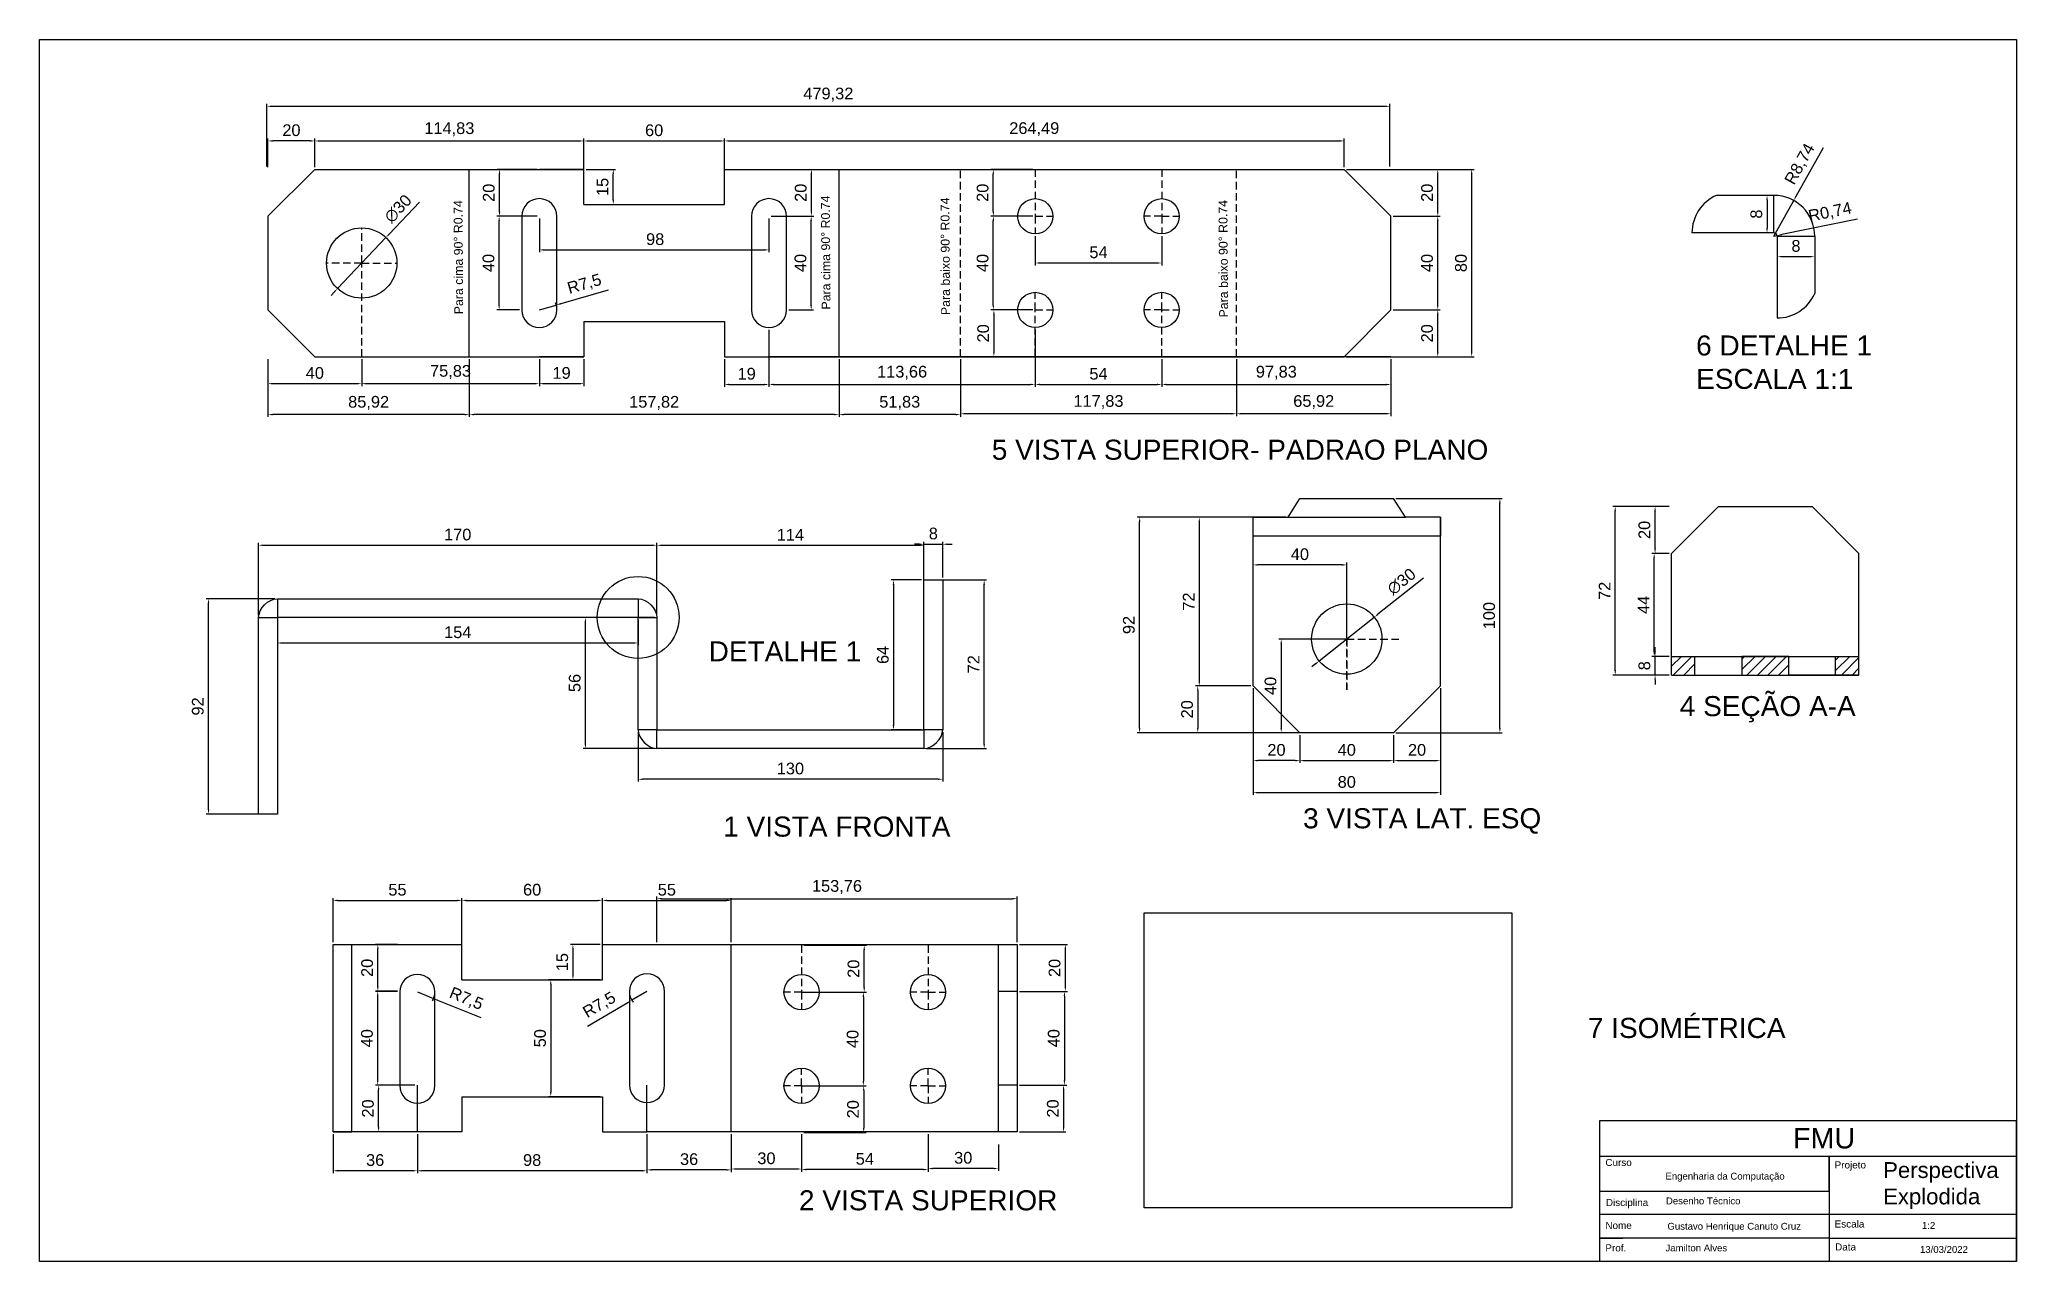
# Model space of a CAD drawing. Header units: millimetres. Extents: x 1505 to 2349, y 1843 to 2365.
import ezdxf

# ---------------------------------------------------------------- set-up
doc = ezdxf.new("R2010")
doc.units = ezdxf.units.MM
doc.linetypes.add('HIDDEN2', pattern=[4.7625, 3.175, -1.5875])
for name, color, linetype in [('medida 2', 155, 'Continuous'), ('Medidas', 251, 'Continuous'), ('NOMES', 12, 'Continuous'), ('Pontilhado', 7, 'HIDDEN2')]:
    doc.layers.add(name, color=color, linetype=linetype)
doc.styles.get("Standard").update_dxf_attribs({"font": 'arial.ttf'})
doc.dimstyles.new('ISO-25', dxfattribs={"dimtxt": 5, "dimasz": 2, "dimexe": 1, "dimexo": 1, "dimgap": 2, "dimtad": 1, "dimtxsty": 'Standard', "dimcen": 2.5, "dimadec": 0, "dimazin": 0, "dimtfac": 1, "dimtmove": 0, "dimatfit": 3, "dimfxl": 1, "dimarcsym": 0})
picture_1 = doc.add_image_def('image1.jpg', size_in_pixel=(440, 353))

msp = doc.modelspace()

# ---------------------------------------------------------------- texts
at = {"char_height": 3.77512, "attachment_point": 1, "rotation": 90.335309}
for s, insert in [('Para cima 90° R0.74', (1681.902, 2247.81)), ('Para cima 90° R0.74', (1838.687, 2249.836)), ('Para baixo 90° R0.74', (1889.729, 2247.472)), ('Para baixo 90° R0.74', (2008.384, 2246.459))]:
    msp.add_mtext(s, dxfattribs=dict(at, insert=insert))
at = {"attachment_point": 1}
for s, width, gutter_width, insert, char_height in [('\\pxr0.16884;FMU', 35.51226, 43.816, (2253.307, 1900.397), 8.76313), ('Curso', 24.71787, 15.112, (2173.239, 1887.148), 3.0224), ('Projeto', 24.71787, 15.112, (2271.086, 1886.107), 3.0224), ('Perspectiva Explodida', 0.90108, 33.769, (2291.795, 1885.768), 6.75378), ('Disciplina', 24.71787, 15.112, (2173.448, 1870.055), 3.0224), ('Nome', 24.71787, 15.112, (2173.239, 1860.258), 3.0224), ('Escala', 24.71787, 15.112, (2271.086, 1860.883), 3.0224), ('Prof.', 24.71787, 15.112, (2173.239, 1850.669), 3.0224), ('Data', 24.71787, 15.112, (2271.295, 1851.086), 3.0224)]:
    msp.add_mtext_dynamic_manual_height_columns(s, width=width, gutter_width=gutter_width, heights=[0], dxfattribs=dict(at, insert=insert, char_height=char_height))
for s, insert, char_height in [('Engenharia da Computação', (2198.869, 1881.251), 2.92528), ('Desenho Técnico', (2199.079, 1870.683), 2.92528), ('Gustavo Henrique Canuto Cruz', (2199.708, 1859.856), 2.92528), ('1:2', (2308.356, 1860.214), 2.9253), ('Jamilton Alves', (2198.869, 1850.592), 2.92528), ('13/03/2022', (2307.517, 1849.955), 2.9253)]:
    msp.add_mtext(s, dxfattribs=dict(at, insert=insert, char_height=char_height))
at = {"layer": 'NOMES', "attachment_point": 1}
for s, width, insert, char_height in [('6 DETALHE 1 ESCALA 1:1', 103.30195, (2211.949, 2238.798), 8.55945), ('5 VISTA SUPERIOR- PADRAO PLANO', 212.50769, (1911.32, 2194.274), 8.55945), ('DETALHE 1', 66.87152, (1790.47, 2108.179), 8.5594), ('4 SEÇÃO A-A', 103.30195, (2204.984, 2084.787), 8.55945), ('3 VISTA LAT. ESQ', 103.30195, (2044.197, 2036.89), 8.55945), ('1 VISTA FRONTA', 103.30195, (1796.686, 2033.343), 8.55945), ('7 ISOMÉTRICA', 103.30195, (2165.757, 1947.348), 8.55945), ('2 VISTA SUPERIOR', 113.73564, (1829.028, 1873.758), 8.55945)]:
    msp.add_mtext_dynamic_manual_height_columns(s, width=width, gutter_width=42.797, heights=[0], dxfattribs=dict(at, insert=insert, char_height=char_height))

# ---------------------------------------------------------------- blocks, each defined once
blk = doc.blocks.new('*D1')
at = {"layer": 'Defpoints', "color": 0, "transparency": 16777216}
for p in [(2081.22, 2336.63), (1601.9, 2309.99), (2081.22, 2309.99)]:
    blk.add_point(p, dxfattribs=at)
at = {"layer": 'Medidas', "color": 0, "lineweight": -2, "transparency": 16777216}
for p, q in [((1601.9, 2310.99), (1601.9, 2337.63)), ((2081.22, 2310.99), (2081.22, 2337.63)), ((1603.9, 2336.63), (2079.22, 2336.63))]:
    blk.add_line(p, q, dxfattribs=at)
at = {"layer": 'Medidas', "color": 0, "transparency": 16777216}
for points in [[(1603.9, 2336.97), (1603.9, 2336.3), (1601.9, 2336.63)], [(2079.22, 2336.97), (2079.22, 2336.3), (2081.22, 2336.63)]]:
    blk.add_solid(points, dxfattribs=at)
at = {"layer": 'Medidas', "color": 0, "transparency": 16777216, "insert": (1841.56, 2341.64), "char_height": 5, "attachment_point": 5}
blk.add_mtext('479,32', dxfattribs=at)
blk = doc.blocks.new('*D3')
at = {"layer": 'Defpoints', "color": 0, "transparency": 16777216}
for p in [(2061.7, 2309.71), (2061.7, 2229.71), (2116.15, 2229.71)]:
    blk.add_point(p, dxfattribs=at)
at = {"layer": 'Medidas', "color": 0, "lineweight": -2, "transparency": 16777216}
for p, q in [((2062.7, 2309.71), (2117.15, 2309.71)), ((2116.15, 2307.71), (2116.15, 2231.71)), ((2062.7, 2229.71), (2117.15, 2229.71))]:
    blk.add_line(p, q, dxfattribs=at)
at = {"layer": 'Medidas', "color": 0, "transparency": 16777216}
for points in [[(2115.82, 2307.71), (2116.48, 2307.71), (2116.15, 2309.71)], [(2115.82, 2231.71), (2116.48, 2231.71), (2116.15, 2229.71)]]:
    blk.add_solid(points, dxfattribs=at)
at = {"layer": 'Medidas', "color": 0, "transparency": 16777216, "insert": (2111.6, 2269.71), "char_height": 5, "attachment_point": 5, "rotation": 90}
blk.add_mtext('80', dxfattribs=at)
blk = doc.blocks.new('*D4')
at = {"layer": 'Defpoints', "color": 0, "transparency": 16777216}
for p in [(2081.7, 2249.71), (2101.68, 2249.71), (2081.7, 2229.71)]:
    blk.add_point(p, dxfattribs=at)
at = {"layer": 'Medidas', "color": 0, "lineweight": -2, "transparency": 16777216}
for p, q in [((2082.7, 2249.71), (2102.68, 2249.71)), ((2101.68, 2231.71), (2101.68, 2247.71)), ((2082.7, 2229.71), (2102.68, 2229.71))]:
    blk.add_line(p, q, dxfattribs=at)
at = {"layer": 'Medidas', "color": 0, "transparency": 16777216}
for points in [[(2101.34, 2247.71), (2102.01, 2247.71), (2101.68, 2249.71)], [(2101.34, 2231.71), (2102.01, 2231.71), (2101.68, 2229.71)]]:
    blk.add_solid(points, dxfattribs=at)
at = {"layer": 'Medidas', "color": 0, "transparency": 16777216, "insert": (2097.13, 2239.71), "char_height": 5, "attachment_point": 5, "rotation": 90}
blk.add_mtext('20', dxfattribs=at)
blk = doc.blocks.new('*D5')
at = {"layer": 'Defpoints', "color": 0, "transparency": 16777216}
for p in [(2081.7, 2289.71), (2101.68, 2289.71), (2081.7, 2249.71)]:
    blk.add_point(p, dxfattribs=at)
at = {"layer": 'Medidas', "color": 0, "lineweight": -2, "transparency": 16777216}
for p, q in [((2082.7, 2289.71), (2102.68, 2289.71)), ((2101.68, 2251.71), (2101.68, 2287.71)), ((2082.7, 2249.71), (2102.68, 2249.71))]:
    blk.add_line(p, q, dxfattribs=at)
at = {"layer": 'Medidas', "color": 0, "transparency": 16777216}
for points in [[(2101.34, 2287.71), (2102.01, 2287.71), (2101.68, 2289.71)], [(2101.34, 2251.71), (2102.01, 2251.71), (2101.68, 2249.71)]]:
    blk.add_solid(points, dxfattribs=at)
at = {"layer": 'Medidas', "color": 0, "transparency": 16777216, "insert": (2097.13, 2269.71), "char_height": 5, "attachment_point": 5, "rotation": 90}
blk.add_mtext('40', dxfattribs=at)
blk = doc.blocks.new('*D6')
at = {"layer": 'Defpoints', "color": 0, "transparency": 16777216}
for p in [(2081.7, 2309.71), (2101.68, 2309.71), (2081.7, 2289.71)]:
    blk.add_point(p, dxfattribs=at)
at = {"layer": 'Medidas', "color": 0, "lineweight": -2, "transparency": 16777216}
for p, q in [((2082.7, 2309.71), (2102.68, 2309.71)), ((2101.68, 2291.71), (2101.68, 2307.71)), ((2082.7, 2289.71), (2102.68, 2289.71))]:
    blk.add_line(p, q, dxfattribs=at)
at = {"layer": 'Medidas', "color": 0, "transparency": 16777216}
for points in [[(2101.34, 2307.71), (2102.01, 2307.71), (2101.68, 2309.71)], [(2101.34, 2291.71), (2102.01, 2291.71), (2101.68, 2289.71)]]:
    blk.add_solid(points, dxfattribs=at)
at = {"layer": 'Medidas', "color": 0, "transparency": 16777216, "insert": (2097.13, 2299.71), "char_height": 5, "attachment_point": 5, "rotation": 90}
blk.add_mtext('20', dxfattribs=at)
blk = doc.blocks.new('*D7')
at = {"layer": 'Defpoints', "color": 0, "transparency": 16777216}
for p in [(1602.38, 2321.85), (1602.38, 2309.71), (1622.38, 2309.71)]:
    blk.add_point(p, dxfattribs=at)
at = {"layer": 'Medidas', "color": 0, "lineweight": -2, "transparency": 16777216}
for p, q in [((1602.38, 2310.71), (1602.38, 2322.85)), ((1620.38, 2321.85), (1604.38, 2321.85)), ((1622.38, 2310.71), (1622.38, 2322.85))]:
    blk.add_line(p, q, dxfattribs=at)
at = {"layer": 'Medidas', "color": 0, "transparency": 16777216}
for points in [[(1604.38, 2322.19), (1604.38, 2321.52), (1602.38, 2321.85)], [(1620.38, 2322.19), (1620.38, 2321.52), (1622.38, 2321.85)]]:
    blk.add_solid(points, dxfattribs=at)
at = {"layer": 'Medidas', "color": 0, "transparency": 16777216, "insert": (1612.38, 2326.41), "char_height": 5, "attachment_point": 5}
blk.add_mtext('20', dxfattribs=at)
blk = doc.blocks.new('*D8')
at = {"layer": 'Defpoints', "color": 0, "transparency": 16777216}
for p in [(1737.21, 2321.83), (1622.38, 2309.71), (1737.21, 2309.71)]:
    blk.add_point(p, dxfattribs=at)
at = {"layer": 'Medidas', "color": 0, "lineweight": -2, "transparency": 16777216}
for p, q in [((1622.38, 2310.71), (1622.38, 2322.83)), ((1624.38, 2321.83), (1735.21, 2321.83)), ((1737.21, 2310.71), (1737.21, 2322.83))]:
    blk.add_line(p, q, dxfattribs=at)
at = {"layer": 'Medidas', "color": 0, "transparency": 16777216}
for points in [[(1624.38, 2322.17), (1624.38, 2321.5), (1622.38, 2321.83)], [(1735.21, 2322.17), (1735.21, 2321.5), (1737.21, 2321.83)]]:
    blk.add_solid(points, dxfattribs=at)
at = {"layer": 'Medidas', "color": 0, "transparency": 16777216, "insert": (1679.79, 2326.84), "char_height": 5, "attachment_point": 5}
blk.add_mtext('114,83', dxfattribs=at)
blk = doc.blocks.new('*D9')
at = {"layer": 'Defpoints', "color": 0, "transparency": 16777216}
for p in [(1797.21, 2321.83), (1737.21, 2294.71), (1797.21, 2294.71)]:
    blk.add_point(p, dxfattribs=at)
at = {"layer": 'Medidas', "color": 0, "lineweight": -2, "transparency": 16777216}
for p, q in [((1737.21, 2295.71), (1737.21, 2322.83)), ((1739.21, 2321.83), (1795.21, 2321.83)), ((1797.21, 2295.71), (1797.21, 2322.83))]:
    blk.add_line(p, q, dxfattribs=at)
at = {"layer": 'Medidas', "color": 0, "transparency": 16777216}
for points in [[(1739.21, 2322.17), (1739.21, 2321.5), (1737.21, 2321.83)], [(1795.21, 2322.17), (1795.21, 2321.5), (1797.21, 2321.83)]]:
    blk.add_solid(points, dxfattribs=at)
at = {"layer": 'Medidas', "color": 0, "transparency": 16777216, "insert": (1767.21, 2326.39), "char_height": 5, "attachment_point": 5}
blk.add_mtext('60', dxfattribs=at)
blk = doc.blocks.new('*D10')
at = {"layer": 'Defpoints', "color": 0, "transparency": 16777216}
for p in [(1737.21, 2309.71), (1749.77, 2309.71), (1737.21, 2294.71)]:
    blk.add_point(p, dxfattribs=at)
at = {"layer": 'Medidas', "color": 0, "lineweight": -2, "transparency": 16777216}
for p, q in [((1738.21, 2309.71), (1750.77, 2309.71)), ((1749.77, 2296.71), (1749.77, 2307.71)), ((1738.21, 2294.71), (1750.77, 2294.71))]:
    blk.add_line(p, q, dxfattribs=at)
at = {"layer": 'Medidas', "color": 0, "transparency": 16777216}
for points in [[(1749.43, 2307.71), (1750.1, 2307.71), (1749.77, 2309.71)], [(1749.43, 2296.71), (1750.1, 2296.71), (1749.77, 2294.71)]]:
    blk.add_solid(points, dxfattribs=at)
at = {"layer": 'Medidas', "color": 0, "transparency": 16777216, "insert": (1745.21, 2302.21), "char_height": 5, "attachment_point": 5, "rotation": 90}
blk.add_mtext('15', dxfattribs=at)
blk = doc.blocks.new('*D11')
at = {"layer": 'Defpoints', "color": 0, "transparency": 16777216}
for p in [(2061.7, 2321.86), (1797.21, 2309.71), (2061.7, 2309.71)]:
    blk.add_point(p, dxfattribs=at)
at = {"layer": 'Medidas', "color": 0, "lineweight": -2, "transparency": 16777216}
for p, q in [((1797.21, 2310.71), (1797.21, 2322.86)), ((1799.21, 2321.86), (2059.7, 2321.86)), ((2061.7, 2310.71), (2061.7, 2322.86))]:
    blk.add_line(p, q, dxfattribs=at)
at = {"layer": 'Medidas', "color": 0, "transparency": 16777216}
for points in [[(1799.21, 2322.19), (1799.21, 2321.53), (1797.21, 2321.86)], [(2059.7, 2322.19), (2059.7, 2321.53), (2061.7, 2321.86)]]:
    blk.add_solid(points, dxfattribs=at)
at = {"layer": 'Medidas', "color": 0, "transparency": 16777216, "insert": (1929.45, 2326.86), "char_height": 5, "attachment_point": 5}
blk.add_mtext('264,49', dxfattribs=at)
blk = doc.blocks.new('*D12')
at = {"layer": 'Defpoints', "color": 0, "transparency": 16777216}
for p in [(1929.87, 2282.21), (1983.87, 2282.21), (1983.87, 2269.73)]:
    blk.add_point(p, dxfattribs=at)
at = {"layer": 'Medidas', "color": 0, "lineweight": -2, "transparency": 16777216}
for p, q in [((1929.87, 2281.21), (1929.87, 2268.73)), ((1983.87, 2281.21), (1983.87, 2268.73)), ((1931.87, 2269.73), (1981.87, 2269.73))]:
    blk.add_line(p, q, dxfattribs=at)
at = {"layer": 'Medidas', "color": 0, "transparency": 16777216}
for points in [[(1931.87, 2270.07), (1931.87, 2269.4), (1929.87, 2269.73)], [(1981.87, 2270.07), (1981.87, 2269.4), (1983.87, 2269.73)]]:
    blk.add_solid(points, dxfattribs=at)
at = {"layer": 'Medidas', "color": 0, "transparency": 16777216, "insert": (1956.87, 2274.28), "char_height": 5, "attachment_point": 5}
blk.add_mtext('54', dxfattribs=at)
blk = doc.blocks.new('*D13')
at = {"layer": 'Defpoints', "color": 0, "transparency": 16777216}
for p in [(1929.87, 2229.71), (1983.87, 2229.71), (1983.87, 2217.85)]:
    blk.add_point(p, dxfattribs=at)
at = {"layer": 'Medidas', "color": 0, "lineweight": -2, "transparency": 16777216}
for p, q in [((1929.87, 2228.71), (1929.87, 2216.85)), ((1983.87, 2228.71), (1983.87, 2216.85)), ((1931.87, 2217.85), (1981.87, 2217.85))]:
    blk.add_line(p, q, dxfattribs=at)
at = {"layer": 'Medidas', "color": 0, "transparency": 16777216}
for points in [[(1931.87, 2218.19), (1931.87, 2217.52), (1929.87, 2217.85)], [(1981.87, 2218.19), (1981.87, 2217.52), (1983.87, 2217.85)]]:
    blk.add_solid(points, dxfattribs=at)
at = {"layer": 'Medidas', "color": 0, "transparency": 16777216, "insert": (1956.87, 2222.4), "char_height": 5, "attachment_point": 5}
blk.add_mtext('54', dxfattribs=at)
blk = doc.blocks.new('*D14')
at = {"layer": 'Defpoints', "color": 0, "transparency": 16777216}
for p in [(1816.21, 2242.21), (1929.87, 2242.21), (1929.87, 2217.85)]:
    blk.add_point(p, dxfattribs=at)
at = {"layer": 'Medidas', "color": 0, "lineweight": -2, "transparency": 16777216}
for p, q in [((1816.21, 2241.21), (1816.21, 2216.85)), ((1929.87, 2241.21), (1929.87, 2216.85)), ((1818.21, 2217.85), (1927.87, 2217.85))]:
    blk.add_line(p, q, dxfattribs=at)
at = {"layer": 'Medidas', "color": 0, "transparency": 16777216}
for points in [[(1818.21, 2218.19), (1818.21, 2217.52), (1816.21, 2217.85)], [(1927.87, 2218.19), (1927.87, 2217.52), (1929.87, 2217.85)]]:
    blk.add_solid(points, dxfattribs=at)
at = {"layer": 'Medidas', "color": 0, "transparency": 16777216, "insert": (1873.04, 2222.86), "char_height": 5, "attachment_point": 5}
blk.add_mtext('113,66', dxfattribs=at)
blk = doc.blocks.new('*D15')
at = {"layer": 'Defpoints', "color": 0, "transparency": 16777216}
for p in [(1797.21, 2229.71), (1816.21, 2229.71), (1816.21, 2217.85)]:
    blk.add_point(p, dxfattribs=at)
at = {"layer": 'Medidas', "color": 0, "lineweight": -2, "transparency": 16777216}
for p, q in [((1797.21, 2228.71), (1797.21, 2216.85)), ((1816.21, 2228.71), (1816.21, 2216.85)), ((1799.21, 2217.85), (1814.21, 2217.85))]:
    blk.add_line(p, q, dxfattribs=at)
at = {"layer": 'Medidas', "color": 0, "transparency": 16777216}
for points in [[(1799.21, 2218.19), (1799.21, 2217.52), (1797.21, 2217.85)], [(1814.21, 2218.19), (1814.21, 2217.52), (1816.21, 2217.85)]]:
    blk.add_solid(points, dxfattribs=at)
at = {"layer": 'Medidas', "color": 0, "transparency": 16777216, "insert": (1806.71, 2222.41), "char_height": 5, "attachment_point": 5}
blk.add_mtext('19', dxfattribs=at)
blk = doc.blocks.new('*D16')
at = {"layer": 'Defpoints', "color": 0, "transparency": 16777216}
for p in [(1983.87, 2229.71), (2081.7, 2229.71), (2081.7, 2217.85)]:
    blk.add_point(p, dxfattribs=at)
at = {"layer": 'Medidas', "color": 0, "lineweight": -2, "transparency": 16777216}
for p, q in [((1983.87, 2228.71), (1983.87, 2216.85)), ((2081.7, 2228.71), (2081.7, 2216.85)), ((1985.87, 2217.85), (2079.7, 2217.85))]:
    blk.add_line(p, q, dxfattribs=at)
at = {"layer": 'Medidas', "color": 0, "transparency": 16777216}
for points in [[(1985.87, 2218.19), (1985.87, 2217.52), (1983.87, 2217.85)], [(2079.7, 2218.19), (2079.7, 2217.52), (2081.7, 2217.85)]]:
    blk.add_solid(points, dxfattribs=at)
at = {"layer": 'Medidas', "color": 0, "transparency": 16777216, "insert": (2032.78, 2222.86), "char_height": 5, "attachment_point": 5}
blk.add_mtext('97,83', dxfattribs=at)
blk = doc.blocks.new('*D17')
at = {"layer": 'Defpoints', "color": 0, "transparency": 16777216}
for p in [(2015.78, 2229.71), (2081.7, 2229.71), (2015.78, 2205.35)]:
    blk.add_point(p, dxfattribs=at)
at = {"layer": 'medida 2', "color": 0, "lineweight": -2, "transparency": 16777216}
for p, q in [((2015.78, 2228.71), (2015.78, 2204.35)), ((2081.7, 2228.71), (2081.7, 2204.35)), ((2079.7, 2205.35), (2017.78, 2205.35))]:
    blk.add_line(p, q, dxfattribs=at)
at = {"layer": 'medida 2', "color": 0, "transparency": 16777216}
for points in [[(2017.78, 2205.68), (2017.78, 2205.02), (2015.78, 2205.35)], [(2079.7, 2205.68), (2079.7, 2205.02), (2081.7, 2205.35)]]:
    blk.add_solid(points, dxfattribs=at)
at = {"layer": 'medida 2', "color": 0, "transparency": 16777216, "insert": (2048.74, 2210.35), "char_height": 5, "attachment_point": 5}
blk.add_mtext('65,92', dxfattribs=at)
blk = doc.blocks.new('*D18')
at = {"layer": 'Defpoints', "color": 0, "transparency": 16777216}
for p in [(1897.95, 2229.71), (2015.78, 2229.71), (1897.95, 2205.35)]:
    blk.add_point(p, dxfattribs=at)
at = {"layer": 'medida 2', "color": 0, "lineweight": -2, "transparency": 16777216}
for p, q in [((1897.95, 2228.71), (1897.95, 2204.35)), ((2015.78, 2228.71), (2015.78, 2204.35)), ((2013.78, 2205.35), (1899.95, 2205.35))]:
    blk.add_line(p, q, dxfattribs=at)
at = {"layer": 'medida 2', "color": 0, "transparency": 16777216}
for points in [[(1899.95, 2205.68), (1899.95, 2205.02), (1897.95, 2205.35)], [(2013.78, 2205.68), (2013.78, 2205.02), (2015.78, 2205.35)]]:
    blk.add_solid(points, dxfattribs=at)
at = {"layer": 'medida 2', "color": 0, "transparency": 16777216, "insert": (1956.86, 2210.35), "char_height": 5, "attachment_point": 5}
blk.add_mtext('117,83', dxfattribs=at)
blk = doc.blocks.new('*D19')
at = {"layer": 'Defpoints', "color": 0, "transparency": 16777216}
for p in [(1846.12, 2229.71), (1897.95, 2229.71), (1846.12, 2204.99)]:
    blk.add_point(p, dxfattribs=at)
at = {"layer": 'medida 2', "color": 0, "lineweight": -2, "transparency": 16777216}
for p, q in [((1846.12, 2228.71), (1846.12, 2203.99)), ((1897.95, 2228.71), (1897.95, 2203.99)), ((1895.95, 2204.99), (1848.12, 2204.99))]:
    blk.add_line(p, q, dxfattribs=at)
at = {"layer": 'medida 2', "color": 0, "transparency": 16777216}
for points in [[(1848.12, 2205.33), (1848.12, 2204.66), (1846.12, 2204.99)], [(1895.95, 2205.33), (1895.95, 2204.66), (1897.95, 2204.99)]]:
    blk.add_solid(points, dxfattribs=at)
at = {"layer": 'medida 2', "color": 0, "transparency": 16777216, "insert": (1872.03, 2210), "char_height": 5, "attachment_point": 5}
blk.add_mtext('51,83', dxfattribs=at)
blk = doc.blocks.new('*D20')
at = {"layer": 'Defpoints', "color": 0, "transparency": 16777216}
for p in [(1688.3, 2229.71), (1846.12, 2229.71), (1688.3, 2204.98)]:
    blk.add_point(p, dxfattribs=at)
at = {"layer": 'medida 2', "color": 0, "lineweight": -2, "transparency": 16777216}
for p, q in [((1688.3, 2228.71), (1688.3, 2203.98)), ((1846.12, 2228.71), (1846.12, 2203.98)), ((1844.12, 2204.98), (1690.3, 2204.98))]:
    blk.add_line(p, q, dxfattribs=at)
at = {"layer": 'medida 2', "color": 0, "transparency": 16777216}
for points in [[(1690.3, 2205.32), (1690.3, 2204.65), (1688.3, 2204.98)], [(1844.12, 2205.32), (1844.12, 2204.65), (1846.12, 2204.98)]]:
    blk.add_solid(points, dxfattribs=at)
at = {"layer": 'medida 2', "color": 0, "transparency": 16777216, "insert": (1767.21, 2209.99), "char_height": 5, "attachment_point": 5}
blk.add_mtext('157,82', dxfattribs=at)
blk = doc.blocks.new('*D21')
at = {"layer": 'Defpoints', "color": 0, "transparency": 16777216}
for p in [(1602.38, 2229.27), (1688.3, 2229.71), (1602.38, 2204.98)]:
    blk.add_point(p, dxfattribs=at)
at = {"layer": 'medida 2', "color": 0, "lineweight": -2, "transparency": 16777216}
for p, q in [((1602.38, 2228.27), (1602.38, 2203.98)), ((1688.3, 2228.71), (1688.3, 2203.98)), ((1686.3, 2204.98), (1604.38, 2204.98))]:
    blk.add_line(p, q, dxfattribs=at)
at = {"layer": 'medida 2', "color": 0, "transparency": 16777216}
for points in [[(1604.38, 2205.32), (1604.38, 2204.65), (1602.38, 2204.98)], [(1686.3, 2205.32), (1686.3, 2204.65), (1688.3, 2204.98)]]:
    blk.add_solid(points, dxfattribs=at)
at = {"layer": 'medida 2', "color": 0, "transparency": 16777216, "insert": (1645.34, 2209.99), "char_height": 5, "attachment_point": 5}
blk.add_mtext('85,92', dxfattribs=at)
blk = doc.blocks.new('*D22')
at = {"layer": 'Defpoints', "color": 0, "transparency": 16777216}
for p in [(1642.38, 2229.71), (1718.21, 2229.71), (1642.38, 2218.2)]:
    blk.add_point(p, dxfattribs=at)
at = {"layer": 'Medidas', "color": 0, "lineweight": -2, "transparency": 16777216}
for p, q in [((1642.38, 2228.71), (1642.38, 2217.2)), ((1718.21, 2228.71), (1718.21, 2217.2)), ((1716.21, 2218.2), (1644.38, 2218.2))]:
    blk.add_line(p, q, dxfattribs=at)
at = {"layer": 'Medidas', "color": 0, "transparency": 16777216}
for points in [[(1644.38, 2218.54), (1644.38, 2217.87), (1642.38, 2218.2)], [(1716.21, 2218.54), (1716.21, 2217.87), (1718.21, 2218.2)]]:
    blk.add_solid(points, dxfattribs=at)
at = {"layer": 'Medidas', "color": 0, "transparency": 16777216, "insert": (1680.29, 2223.21), "char_height": 5, "attachment_point": 5}
blk.add_mtext('75,83', dxfattribs=at)
blk = doc.blocks.new('*D23')
at = {"layer": 'Defpoints', "color": 0, "transparency": 16777216}
for p in [(1718.21, 2229.71), (1737.21, 2229.71), (1718.21, 2218.2)]:
    blk.add_point(p, dxfattribs=at)
at = {"layer": 'Medidas', "color": 0, "lineweight": -2, "transparency": 16777216}
for p, q in [((1718.21, 2228.71), (1718.21, 2217.2)), ((1737.21, 2228.71), (1737.21, 2217.2)), ((1735.21, 2218.2), (1720.21, 2218.2))]:
    blk.add_line(p, q, dxfattribs=at)
at = {"layer": 'Medidas', "color": 0, "transparency": 16777216}
for points in [[(1720.21, 2218.54), (1720.21, 2217.87), (1718.21, 2218.2)], [(1735.21, 2218.54), (1735.21, 2217.87), (1737.21, 2218.2)]]:
    blk.add_solid(points, dxfattribs=at)
at = {"layer": 'Medidas', "color": 0, "transparency": 16777216, "insert": (1727.71, 2222.75), "char_height": 5, "attachment_point": 5}
blk.add_mtext('19', dxfattribs=at)
blk = doc.blocks.new('*D24')
at = {"layer": 'Defpoints', "color": 0, "transparency": 16777216}
for p in [(1602.38, 2229.71), (1642.38, 2229.71), (1602.38, 2218.2)]:
    blk.add_point(p, dxfattribs=at)
at = {"layer": 'Medidas', "color": 0, "lineweight": -2, "transparency": 16777216}
for p, q in [((1602.38, 2228.71), (1602.38, 2217.2)), ((1642.38, 2228.71), (1642.38, 2217.2)), ((1640.38, 2218.2), (1604.38, 2218.2))]:
    blk.add_line(p, q, dxfattribs=at)
at = {"layer": 'Medidas', "color": 0, "transparency": 16777216}
for points in [[(1604.38, 2218.53), (1604.38, 2217.87), (1602.38, 2218.2)], [(1640.38, 2218.53), (1640.38, 2217.87), (1642.38, 2218.2)]]:
    blk.add_solid(points, dxfattribs=at)
at = {"layer": 'Medidas', "color": 0, "transparency": 16777216, "insert": (1622.38, 2222.75), "char_height": 5, "attachment_point": 5}
blk.add_mtext('40', dxfattribs=at)
blk = doc.blocks.new('*D25')
at = {"layer": 'Defpoints', "color": 0, "transparency": 16777216}
for p in [(1718.21, 2289.71), (1816.21, 2289.71), (1816.21, 2275.32)]:
    blk.add_point(p, dxfattribs=at)
at = {"layer": 'Medidas', "color": 0, "lineweight": -2, "transparency": 16777216}
for p, q in [((1718.21, 2288.71), (1718.21, 2274.32)), ((1816.21, 2288.71), (1816.21, 2274.32)), ((1720.21, 2275.32), (1814.21, 2275.32))]:
    blk.add_line(p, q, dxfattribs=at)
at = {"layer": 'Medidas', "color": 0, "transparency": 16777216}
for points in [[(1720.21, 2275.66), (1720.21, 2274.99), (1718.21, 2275.32)], [(1814.21, 2275.66), (1814.21, 2274.99), (1816.21, 2275.32)]]:
    blk.add_solid(points, dxfattribs=at)
at = {"layer": 'Medidas', "color": 0, "transparency": 16777216, "insert": (1767.64, 2279.88), "char_height": 5, "attachment_point": 5}
blk.add_mtext('98', dxfattribs=at)
blk = doc.blocks.new('*D26')
at = {"layer": 'Defpoints', "color": 0, "transparency": 16777216}
for p in [(1823.71, 2289.71), (1834.23, 2289.71), (1823.71, 2249.71)]:
    blk.add_point(p, dxfattribs=at)
at = {"layer": 'Medidas', "color": 0, "lineweight": -2, "transparency": 16777216}
for p, q in [((1824.71, 2289.71), (1835.23, 2289.71)), ((1834.23, 2251.71), (1834.23, 2287.71)), ((1824.71, 2249.71), (1835.23, 2249.71))]:
    blk.add_line(p, q, dxfattribs=at)
at = {"layer": 'Medidas', "color": 0, "transparency": 16777216}
for points in [[(1833.89, 2287.71), (1834.56, 2287.71), (1834.23, 2289.71)], [(1833.89, 2251.71), (1834.56, 2251.71), (1834.23, 2249.71)]]:
    blk.add_solid(points, dxfattribs=at)
at = {"layer": 'Medidas', "color": 0, "transparency": 16777216, "insert": (1829.67, 2269.71), "char_height": 5, "attachment_point": 5, "rotation": 90}
blk.add_mtext('40', dxfattribs=at)
blk = doc.blocks.new('*D27')
at = {"layer": 'Defpoints', "color": 0, "transparency": 16777216}
for p in [(1701.05, 2289.71), (1710.71, 2289.71), (1710.71, 2249.71)]:
    blk.add_point(p, dxfattribs=at)
at = {"layer": 'Medidas', "color": 0, "lineweight": -2, "transparency": 16777216}
for p, q in [((1709.71, 2289.71), (1700.05, 2289.71)), ((1701.05, 2251.71), (1701.05, 2287.71)), ((1709.71, 2249.71), (1700.05, 2249.71))]:
    blk.add_line(p, q, dxfattribs=at)
at = {"layer": 'Medidas', "color": 0, "transparency": 16777216}
for points in [[(1700.72, 2287.71), (1701.38, 2287.71), (1701.05, 2289.71)], [(1700.72, 2251.71), (1701.38, 2251.71), (1701.05, 2249.71)]]:
    blk.add_solid(points, dxfattribs=at)
at = {"layer": 'Medidas', "color": 0, "transparency": 16777216, "insert": (1696.5, 2269.71), "char_height": 5, "attachment_point": 5, "rotation": 90}
blk.add_mtext('40', dxfattribs=at)
blk = doc.blocks.new('*D28')
at = {"layer": 'Defpoints', "color": 0, "transparency": 16777216}
for p in [(1701.19, 2309.71), (1718.21, 2309.71), (1718.21, 2289.71)]:
    blk.add_point(p, dxfattribs=at)
at = {"layer": 'Medidas', "color": 0, "lineweight": -2, "transparency": 16777216}
for p, q in [((1717.21, 2309.71), (1700.19, 2309.71)), ((1701.19, 2291.71), (1701.19, 2307.71)), ((1717.21, 2289.71), (1700.19, 2289.71))]:
    blk.add_line(p, q, dxfattribs=at)
at = {"layer": 'Medidas', "color": 0, "transparency": 16777216}
for points in [[(1700.86, 2307.71), (1701.53, 2307.71), (1701.19, 2309.71)], [(1700.86, 2291.71), (1701.53, 2291.71), (1701.19, 2289.71)]]:
    blk.add_solid(points, dxfattribs=at)
at = {"layer": 'Medidas', "color": 0, "transparency": 16777216, "insert": (1696.64, 2299.71), "char_height": 5, "attachment_point": 5, "rotation": 90}
blk.add_mtext('20', dxfattribs=at)
blk = doc.blocks.new('*D29')
at = {"layer": 'Defpoints', "color": 0, "transparency": 16777216}
for p in [(1816.21, 2309.71), (1834.34, 2309.71), (1816.21, 2289.71)]:
    blk.add_point(p, dxfattribs=at)
at = {"layer": 'Medidas', "color": 0, "lineweight": -2, "transparency": 16777216}
for p, q in [((1817.21, 2309.71), (1835.34, 2309.71)), ((1834.34, 2291.71), (1834.34, 2307.71)), ((1817.21, 2289.71), (1835.34, 2289.71))]:
    blk.add_line(p, q, dxfattribs=at)
at = {"layer": 'Medidas', "color": 0, "transparency": 16777216}
for points in [[(1834.01, 2307.71), (1834.67, 2307.71), (1834.34, 2309.71)], [(1834.01, 2291.71), (1834.67, 2291.71), (1834.34, 2289.71)]]:
    blk.add_solid(points, dxfattribs=at)
at = {"layer": 'Medidas', "color": 0, "transparency": 16777216, "insert": (1829.79, 2299.71), "char_height": 5, "attachment_point": 5, "rotation": 90}
blk.add_mtext('20', dxfattribs=at)
blk = doc.blocks.new('*D30')
at = {"layer": 'Defpoints', "color": 0, "transparency": 16777216}
for p in [(1911.97, 2289.71), (1929.87, 2289.71), (1929.87, 2249.71)]:
    blk.add_point(p, dxfattribs=at)
at = {"layer": 'Medidas', "color": 0, "lineweight": -2, "transparency": 16777216}
for p, q in [((1928.87, 2289.71), (1910.97, 2289.71)), ((1911.97, 2251.71), (1911.97, 2287.71)), ((1928.87, 2249.71), (1910.97, 2249.71))]:
    blk.add_line(p, q, dxfattribs=at)
at = {"layer": 'Medidas', "color": 0, "transparency": 16777216}
for points in [[(1911.64, 2287.71), (1912.3, 2287.71), (1911.97, 2289.71)], [(1911.64, 2251.71), (1912.3, 2251.71), (1911.97, 2249.71)]]:
    blk.add_solid(points, dxfattribs=at)
at = {"layer": 'Medidas', "color": 0, "transparency": 16777216, "insert": (1907.42, 2269.71), "char_height": 5, "attachment_point": 5, "rotation": 90}
blk.add_mtext('40', dxfattribs=at)
blk = doc.blocks.new('*D31')
at = {"layer": 'Defpoints', "color": 0, "transparency": 16777216}
for p in [(1911.97, 2309.71), (1929.87, 2309.71), (1929.87, 2289.71)]:
    blk.add_point(p, dxfattribs=at)
at = {"layer": 'Medidas', "color": 0, "lineweight": -2, "transparency": 16777216}
for p, q in [((1928.87, 2309.71), (1910.97, 2309.71)), ((1911.97, 2291.71), (1911.97, 2307.71)), ((1928.87, 2289.71), (1910.97, 2289.71))]:
    blk.add_line(p, q, dxfattribs=at)
at = {"layer": 'Medidas', "color": 0, "transparency": 16777216}
for points in [[(1911.64, 2307.71), (1912.3, 2307.71), (1911.97, 2309.71)], [(1911.64, 2291.71), (1912.3, 2291.71), (1911.97, 2289.71)]]:
    blk.add_solid(points, dxfattribs=at)
at = {"layer": 'Medidas', "color": 0, "transparency": 16777216, "insert": (1907.42, 2299.71), "char_height": 5, "attachment_point": 5, "rotation": 90}
blk.add_mtext('20', dxfattribs=at)
blk = doc.blocks.new('*D32')
at = {"layer": 'Defpoints', "color": 0, "transparency": 16777216}
for p in [(1929.87, 2249.71), (1912.22, 2229.71), (1929.87, 2229.71)]:
    blk.add_point(p, dxfattribs=at)
at = {"layer": 'Medidas', "color": 0, "lineweight": -2, "transparency": 16777216}
for p, q in [((1928.87, 2249.71), (1911.22, 2249.71)), ((1912.22, 2247.71), (1912.22, 2231.71)), ((1928.87, 2229.71), (1911.22, 2229.71))]:
    blk.add_line(p, q, dxfattribs=at)
at = {"layer": 'Medidas', "color": 0, "transparency": 16777216}
for points in [[(1911.89, 2247.71), (1912.56, 2247.71), (1912.22, 2249.71)], [(1911.89, 2231.71), (1912.56, 2231.71), (1912.22, 2229.71)]]:
    blk.add_solid(points, dxfattribs=at)
at = {"layer": 'Medidas', "color": 0, "transparency": 16777216, "insert": (1907.67, 2239.71), "char_height": 5, "attachment_point": 5, "rotation": 90}
blk.add_mtext('20', dxfattribs=at)
blk = doc.blocks.new('*D33')
at = {"layer": 'Defpoints', "color": 0, "transparency": 16777216}
for p in [(1768.37, 2149.2), (1598.37, 2118.38), (1768.37, 2118.38)]:
    blk.add_point(p, dxfattribs=at)
at = {"layer": 'Medidas', "color": 0, "lineweight": -2, "transparency": 16777216}
for p, q in [((1598.37, 2119.38), (1598.37, 2150.2)), ((1600.37, 2149.2), (1766.37, 2149.2)), ((1768.37, 2119.38), (1768.37, 2150.2))]:
    blk.add_line(p, q, dxfattribs=at)
at = {"layer": 'Medidas', "color": 0, "transparency": 16777216}
for points in [[(1600.37, 2149.53), (1600.37, 2148.86), (1598.37, 2149.2)], [(1766.37, 2149.53), (1766.37, 2148.86), (1768.37, 2149.2)]]:
    blk.add_solid(points, dxfattribs=at)
at = {"layer": 'Medidas', "color": 0, "transparency": 16777216, "insert": (1683.37, 2153.75), "char_height": 5, "attachment_point": 5}
blk.add_mtext('170', dxfattribs=at)
blk = doc.blocks.new('*D34')
at = {"layer": 'Defpoints', "color": 0, "transparency": 16777216}
for p in [(1882.37, 2149.19), (1768.37, 2118.38), (1882.37, 2118.38)]:
    blk.add_point(p, dxfattribs=at)
at = {"layer": 'Medidas', "color": 0, "lineweight": -2, "transparency": 16777216}
for p, q in [((1768.37, 2119.38), (1768.37, 2150.19)), ((1770.37, 2149.19), (1880.37, 2149.19)), ((1882.37, 2119.38), (1882.37, 2150.19))]:
    blk.add_line(p, q, dxfattribs=at)
at = {"layer": 'Medidas', "color": 0, "transparency": 16777216}
for points in [[(1770.37, 2149.52), (1770.37, 2148.86), (1768.37, 2149.19)], [(1880.37, 2149.52), (1880.37, 2148.86), (1882.37, 2149.19)]]:
    blk.add_solid(points, dxfattribs=at)
at = {"layer": 'Medidas', "color": 0, "transparency": 16777216, "insert": (1825.37, 2153.7), "char_height": 5, "attachment_point": 5}
blk.add_mtext('114', dxfattribs=at)
blk = doc.blocks.new('*D35')
at = {"layer": 'Defpoints', "color": 0, "transparency": 16777216}
for p in [(1890.37, 2149.65), (1882.37, 2134.38), (1890.37, 2134.38)]:
    blk.add_point(p, dxfattribs=at)
at = {"layer": 'Medidas', "color": 0, "lineweight": -2, "transparency": 16777216}
for p, q in [((1880.37, 2149.65), (1878.37, 2149.65)), ((1882.37, 2135.38), (1882.37, 2150.65)), ((1882.37, 2149.65), (1890.37, 2149.65)), ((1890.37, 2135.38), (1890.37, 2150.65)), ((1892.37, 2149.65), (1894.37, 2149.65))]:
    blk.add_line(p, q, dxfattribs=at)
at = {"layer": 'Medidas', "color": 0, "transparency": 16777216}
for points in [[(1880.37, 2149.98), (1880.37, 2149.31), (1882.37, 2149.65)], [(1892.37, 2149.98), (1892.37, 2149.31), (1890.37, 2149.65)]]:
    blk.add_solid(points, dxfattribs=at)
at = {"layer": 'Medidas', "color": 0, "transparency": 16777216, "insert": (1886.37, 2154.2), "char_height": 5, "attachment_point": 5}
blk.add_mtext('8', dxfattribs=at)
blk = doc.blocks.new('*D36')
at = {"layer": 'Defpoints', "color": 0, "transparency": 16777216}
for p in [(1882.37, 2134.38), (1908.07, 2134.38), (1882.37, 2062.38)]:
    blk.add_point(p, dxfattribs=at)
at = {"layer": 'Medidas', "color": 0, "lineweight": -2, "transparency": 16777216}
for p, q in [((1883.37, 2134.38), (1909.07, 2134.38)), ((1908.07, 2064.38), (1908.07, 2132.38)), ((1883.37, 2062.38), (1909.07, 2062.38))]:
    blk.add_line(p, q, dxfattribs=at)
at = {"layer": 'Medidas', "color": 0, "transparency": 16777216}
for points in [[(1907.73, 2132.38), (1908.4, 2132.38), (1908.07, 2134.38)], [(1907.73, 2064.38), (1908.4, 2064.38), (1908.07, 2062.38)]]:
    blk.add_solid(points, dxfattribs=at)
at = {"layer": 'Medidas', "color": 0, "transparency": 16777216, "insert": (1903.56, 2098.38), "char_height": 5, "attachment_point": 5, "rotation": 90}
blk.add_mtext('72', dxfattribs=at)
blk = doc.blocks.new('*D37')
at = {"layer": 'Defpoints', "color": 0, "transparency": 16777216}
for p in [(1882.37, 2134.38), (1869.36, 2070.38), (1882.37, 2070.38)]:
    blk.add_point(p, dxfattribs=at)
at = {"layer": 'Medidas', "color": 0, "lineweight": -2, "transparency": 16777216}
for p, q in [((1881.37, 2134.38), (1868.36, 2134.38)), ((1869.36, 2132.38), (1869.36, 2072.38)), ((1881.37, 2070.38), (1868.36, 2070.38))]:
    blk.add_line(p, q, dxfattribs=at)
at = {"layer": 'Medidas', "color": 0, "transparency": 16777216}
for points in [[(1869.03, 2132.38), (1869.69, 2132.38), (1869.36, 2134.38)], [(1869.03, 2072.38), (1869.69, 2072.38), (1869.36, 2070.38)]]:
    blk.add_solid(points, dxfattribs=at)
at = {"layer": 'Medidas', "color": 0, "transparency": 16777216, "insert": (1864.81, 2102.38), "char_height": 5, "attachment_point": 5, "rotation": 90}
blk.add_mtext('64', dxfattribs=at)
blk = doc.blocks.new('*D38')
at = {"layer": 'Defpoints', "color": 0, "transparency": 16777216}
for p in [(1760.37, 2070.38), (1890.37, 2070.38), (1760.37, 2049.28)]:
    blk.add_point(p, dxfattribs=at)
at = {"layer": 'Medidas', "color": 0, "lineweight": -2, "transparency": 16777216}
for p, q in [((1760.37, 2069.38), (1760.37, 2048.28)), ((1890.37, 2069.38), (1890.37, 2048.28)), ((1888.37, 2049.28), (1762.37, 2049.28))]:
    blk.add_line(p, q, dxfattribs=at)
at = {"layer": 'Medidas', "color": 0, "transparency": 16777216}
for points in [[(1762.37, 2049.62), (1762.37, 2048.95), (1760.37, 2049.28)], [(1888.37, 2049.62), (1888.37, 2048.95), (1890.37, 2049.28)]]:
    blk.add_solid(points, dxfattribs=at)
at = {"layer": 'Medidas', "color": 0, "transparency": 16777216, "insert": (1825.37, 2053.84), "char_height": 5, "attachment_point": 5}
blk.add_mtext('130', dxfattribs=at)
blk = doc.blocks.new('*D39')
at = {"layer": 'Defpoints', "color": 0, "transparency": 16777216}
for p in [(1737.87, 2118.38), (1768.37, 2118.38), (1768.37, 2062.38)]:
    blk.add_point(p, dxfattribs=at)
at = {"layer": 'Medidas', "color": 0, "lineweight": -2, "transparency": 16777216}
for p, q in [((1767.37, 2118.38), (1736.87, 2118.38)), ((1737.87, 2064.38), (1737.87, 2116.38)), ((1767.37, 2062.38), (1736.87, 2062.38))]:
    blk.add_line(p, q, dxfattribs=at)
at = {"layer": 'Medidas', "color": 0, "transparency": 16777216}
for points in [[(1737.53, 2116.38), (1738.2, 2116.38), (1737.87, 2118.38)], [(1737.53, 2064.38), (1738.2, 2064.38), (1737.87, 2062.38)]]:
    blk.add_solid(points, dxfattribs=at)
at = {"layer": 'Medidas', "color": 0, "transparency": 16777216, "insert": (1733.31, 2090.38), "char_height": 5, "attachment_point": 5, "rotation": 90}
blk.add_mtext('56', dxfattribs=at)
blk = doc.blocks.new('*D40')
at = {"layer": 'Defpoints', "color": 0, "transparency": 16777216}
for p in [(1606.37, 2118.38), (1760.37, 2118.38), (1760.37, 2107.47)]:
    blk.add_point(p, dxfattribs=at)
at = {"layer": 'Medidas', "color": 0, "lineweight": -2, "transparency": 16777216}
for p, q in [((1606.37, 2117.38), (1606.37, 2106.47)), ((1760.37, 2117.38), (1760.37, 2106.47)), ((1608.37, 2107.47), (1758.37, 2107.47))]:
    blk.add_line(p, q, dxfattribs=at)
at = {"layer": 'Medidas', "color": 0, "transparency": 16777216}
for points in [[(1608.37, 2107.8), (1608.37, 2107.13), (1606.37, 2107.47)], [(1758.37, 2107.8), (1758.37, 2107.13), (1760.37, 2107.47)]]:
    blk.add_solid(points, dxfattribs=at)
at = {"layer": 'Medidas', "color": 0, "transparency": 16777216, "insert": (1683.37, 2112.02), "char_height": 5, "attachment_point": 5}
blk.add_mtext('154', dxfattribs=at)
blk = doc.blocks.new('*D41')
at = {"layer": 'Defpoints', "color": 0, "transparency": 16777216}
for p in [(1577, 2126.38), (1606.37, 2126.38), (1606.37, 2034.38)]:
    blk.add_point(p, dxfattribs=at)
at = {"layer": 'Medidas', "color": 0, "lineweight": -2, "transparency": 16777216}
for p, q in [((1605.37, 2126.38), (1576, 2126.38)), ((1577, 2036.38), (1577, 2124.38)), ((1605.37, 2034.38), (1576, 2034.38))]:
    blk.add_line(p, q, dxfattribs=at)
at = {"layer": 'Medidas', "color": 0, "transparency": 16777216}
for points in [[(1576.66, 2124.38), (1577.33, 2124.38), (1577, 2126.38)], [(1576.66, 2036.38), (1577.33, 2036.38), (1577, 2034.38)]]:
    blk.add_solid(points, dxfattribs=at)
at = {"layer": 'Medidas', "color": 0, "transparency": 16777216, "insert": (1572.44, 2080.38), "char_height": 5, "attachment_point": 5, "rotation": 90}
blk.add_mtext('92', dxfattribs=at)
blk = doc.blocks.new('*D42')
at = {"layer": 'Defpoints', "color": 0, "transparency": 16777216}
for p in [(1652.71, 2280.6), (1632.07, 2258.82)]:
    blk.add_point(p, dxfattribs=at)
at = {"layer": 'medida 2', "color": 0, "lineweight": -2, "transparency": 16777216}
for p, q in [((1667.02, 2295.7), (1654.08, 2282.05)), ((1632.07, 2258.82), (1652.71, 2280.6)), ((1630.7, 2257.37), (1629.32, 2255.92))]:
    blk.add_line(p, q, dxfattribs=at)
at = {"layer": 'medida 2', "color": 0, "transparency": 16777216}
for points in [[(1653.84, 2282.28), (1654.33, 2281.82), (1652.71, 2280.6)], [(1630.46, 2257.6), (1630.94, 2257.14), (1632.07, 2258.82)]]:
    blk.add_solid(points, dxfattribs=at)
at = {"layer": 'medida 2', "color": 0, "transparency": 16777216, "insert": (1657.91, 2292.91), "char_height": 5, "attachment_point": 5, "rotation": 46.54369}
blk.add_mtext('∅30', dxfattribs=at)
blk = doc.blocks.new('*D43')
at = {"layer": 'Defpoints', "color": 0, "transparency": 16777216}
for p in [(1718.21, 2249.71), (1725.41, 2251.79)]:
    blk.add_point(p, dxfattribs=at)
at = {"layer": 'medida 2', "color": 0, "lineweight": -2, "transparency": 16777216}
for p, q in [((1747.52, 2258.17), (1727.33, 2252.34)), ((1718.21, 2249.71), (1725.41, 2251.79))]:
    blk.add_line(p, q, dxfattribs=at)
blk.add_arc((1718.21, 2249.71), 7.5, 7.63944, 23.74806, dxfattribs=at)
at = {"layer": 'medida 2', "color": 0, "transparency": 16777216}
blk.add_solid([(1727.24, 2252.66), (1727.43, 2252.02), (1725.41, 2251.79)], dxfattribs=at)
at = {"layer": 'medida 2', "color": 0, "transparency": 16777216, "insert": (1737.52, 2260.48), "char_height": 5, "attachment_point": 5, "rotation": 16.10862}
blk.add_mtext('R7,5', dxfattribs=at)
blk = doc.blocks.new('*D44')
at = {"layer": 'Defpoints', "color": 0, "transparency": 16777216}
for p in [(1685.13, 1997.53), (1630.13, 1978.69), (1685.13, 1978.69)]:
    blk.add_point(p, dxfattribs=at)
at = {"layer": 'Medidas', "color": 0, "lineweight": -2, "transparency": 16777216}
for p, q in [((1630.13, 1979.69), (1630.13, 1998.53)), ((1632.13, 1997.53), (1683.13, 1997.53)), ((1685.13, 1979.69), (1685.13, 1998.53))]:
    blk.add_line(p, q, dxfattribs=at)
at = {"layer": 'Medidas', "color": 0, "transparency": 16777216}
for points in [[(1632.13, 1997.86), (1632.13, 1997.19), (1630.13, 1997.53)], [(1683.13, 1997.86), (1683.13, 1997.19), (1685.13, 1997.53)]]:
    blk.add_solid(points, dxfattribs=at)
at = {"layer": 'Medidas', "color": 0, "transparency": 16777216, "insert": (1657.63, 2002.07), "char_height": 5, "attachment_point": 5}
blk.add_mtext('55', dxfattribs=at)
blk = doc.blocks.new('*D45')
at = {"layer": 'Defpoints', "color": 0, "transparency": 16777216}
for p in [(1745.13, 1997.53), (1685.13, 1963.69), (1745.13, 1963.69)]:
    blk.add_point(p, dxfattribs=at)
at = {"layer": 'Medidas', "color": 0, "lineweight": -2, "transparency": 16777216}
for p, q in [((1685.13, 1964.69), (1685.13, 1998.53)), ((1687.13, 1997.53), (1743.13, 1997.53)), ((1745.13, 1964.69), (1745.13, 1998.53))]:
    blk.add_line(p, q, dxfattribs=at)
at = {"layer": 'Medidas', "color": 0, "transparency": 16777216}
for points in [[(1687.13, 1997.86), (1687.13, 1997.19), (1685.13, 1997.53)], [(1743.13, 1997.86), (1743.13, 1997.19), (1745.13, 1997.53)]]:
    blk.add_solid(points, dxfattribs=at)
at = {"layer": 'Medidas', "color": 0, "transparency": 16777216, "insert": (1715.13, 2002.08), "char_height": 5, "attachment_point": 5}
blk.add_mtext('60', dxfattribs=at)
blk = doc.blocks.new('*D46')
at = {"layer": 'Defpoints', "color": 0, "transparency": 16777216}
for p in [(1800.13, 1997.53), (1745.13, 1978.69), (1800.13, 1978.69)]:
    blk.add_point(p, dxfattribs=at)
at = {"layer": 'Medidas', "color": 0, "lineweight": -2, "transparency": 16777216}
for p, q in [((1745.13, 1979.69), (1745.13, 1998.53)), ((1747.13, 1997.53), (1798.13, 1997.53)), ((1800.13, 1979.69), (1800.13, 1998.53))]:
    blk.add_line(p, q, dxfattribs=at)
at = {"layer": 'Medidas', "color": 0, "transparency": 16777216}
for points in [[(1747.13, 1997.86), (1747.13, 1997.19), (1745.13, 1997.53)], [(1798.13, 1997.86), (1798.13, 1997.19), (1800.13, 1997.53)]]:
    blk.add_solid(points, dxfattribs=at)
at = {"layer": 'Medidas', "color": 0, "transparency": 16777216, "insert": (1772.63, 2002.07), "char_height": 5, "attachment_point": 5}
blk.add_mtext('55', dxfattribs=at)
blk = doc.blocks.new('*D47')
at = {"layer": 'Defpoints', "color": 0, "transparency": 16777216}
for p in [(1922.13, 1998.27), (1768.37, 1978.69), (1922.13, 1978.69)]:
    blk.add_point(p, dxfattribs=at)
at = {"layer": 'Medidas', "color": 0, "lineweight": -2, "transparency": 16777216}
for p, q in [((1768.37, 1979.69), (1768.37, 1999.27)), ((1770.37, 1998.27), (1920.13, 1998.27)), ((1922.13, 1979.69), (1922.13, 1999.27))]:
    blk.add_line(p, q, dxfattribs=at)
at = {"layer": 'Medidas', "color": 0, "transparency": 16777216}
for points in [[(1770.37, 1998.6), (1770.37, 1997.94), (1768.37, 1998.27)], [(1920.13, 1998.6), (1920.13, 1997.94), (1922.13, 1998.27)]]:
    blk.add_solid(points, dxfattribs=at)
at = {"layer": 'Medidas', "color": 0, "transparency": 16777216, "insert": (1845.25, 2003.27), "char_height": 5, "attachment_point": 5}
blk.add_mtext('153,76', dxfattribs=at)
blk = doc.blocks.new('*D48')
at = {"layer": 'Defpoints', "color": 0, "transparency": 16777216}
for p in [(1922.13, 1978.69), (1922.13, 1958.69), (1942.7, 1958.69)]:
    blk.add_point(p, dxfattribs=at)
at = {"layer": 'Medidas', "color": 0, "lineweight": -2, "transparency": 16777216}
for p, q in [((1923.13, 1978.69), (1943.7, 1978.69)), ((1942.7, 1976.69), (1942.7, 1960.69)), ((1923.13, 1958.69), (1943.7, 1958.69))]:
    blk.add_line(p, q, dxfattribs=at)
at = {"layer": 'Medidas', "color": 0, "transparency": 16777216}
for points in [[(1942.36, 1976.69), (1943.03, 1976.69), (1942.7, 1978.69)], [(1942.36, 1960.69), (1943.03, 1960.69), (1942.7, 1958.69)]]:
    blk.add_solid(points, dxfattribs=at)
at = {"layer": 'Medidas', "color": 0, "transparency": 16777216, "insert": (1938.14, 1968.69), "char_height": 5, "attachment_point": 5, "rotation": 90}
blk.add_mtext('20', dxfattribs=at)
blk = doc.blocks.new('*D49')
at = {"layer": 'Defpoints', "color": 0, "transparency": 16777216}
for p in [(1922.13, 1958.69), (1922.13, 1918.69), (1942.33, 1918.69)]:
    blk.add_point(p, dxfattribs=at)
at = {"layer": 'Medidas', "color": 0, "lineweight": -2, "transparency": 16777216}
for p, q in [((1923.13, 1958.69), (1943.33, 1958.69)), ((1942.33, 1956.69), (1942.33, 1920.69)), ((1923.13, 1918.69), (1943.33, 1918.69))]:
    blk.add_line(p, q, dxfattribs=at)
at = {"layer": 'Medidas', "color": 0, "transparency": 16777216}
for points in [[(1941.99, 1956.69), (1942.66, 1956.69), (1942.33, 1958.69)], [(1941.99, 1920.69), (1942.66, 1920.69), (1942.33, 1918.69)]]:
    blk.add_solid(points, dxfattribs=at)
at = {"layer": 'Medidas', "color": 0, "transparency": 16777216, "insert": (1937.77, 1938.69), "char_height": 5, "attachment_point": 5, "rotation": 90}
blk.add_mtext('40', dxfattribs=at)
blk = doc.blocks.new('*D50')
at = {"layer": 'Defpoints', "color": 0, "transparency": 16777216}
for p in [(1922.13, 1918.69), (1922.13, 1898.69), (1941.95, 1898.69)]:
    blk.add_point(p, dxfattribs=at)
at = {"layer": 'Medidas', "color": 0, "lineweight": -2, "transparency": 16777216}
for p, q in [((1923.13, 1918.69), (1942.95, 1918.69)), ((1941.95, 1916.69), (1941.95, 1900.69)), ((1923.13, 1898.69), (1942.95, 1898.69))]:
    blk.add_line(p, q, dxfattribs=at)
at = {"layer": 'Medidas', "color": 0, "transparency": 16777216}
for points in [[(1941.62, 1916.69), (1942.29, 1916.69), (1941.95, 1918.69)], [(1941.62, 1900.69), (1942.29, 1900.69), (1941.95, 1898.69)]]:
    blk.add_solid(points, dxfattribs=at)
at = {"layer": 'Medidas', "color": 0, "transparency": 16777216, "insert": (1937.4, 1908.69), "char_height": 5, "attachment_point": 5, "rotation": 90}
blk.add_mtext('20', dxfattribs=at)
blk = doc.blocks.new('*D51')
at = {"layer": 'Defpoints', "color": 0, "transparency": 16777216}
for p in [(1830.13, 1978.37), (1856.87, 1978.37), (1830.13, 1958.37)]:
    blk.add_point(p, dxfattribs=at)
at = {"layer": 'Medidas', "color": 0, "lineweight": -2, "transparency": 16777216}
for p, q in [((1831.13, 1978.37), (1857.87, 1978.37)), ((1856.87, 1960.37), (1856.87, 1976.37)), ((1831.13, 1958.37), (1857.87, 1958.37))]:
    blk.add_line(p, q, dxfattribs=at)
at = {"layer": 'Medidas', "color": 0, "transparency": 16777216}
for points in [[(1856.54, 1976.37), (1857.21, 1976.37), (1856.87, 1978.37)], [(1856.54, 1960.37), (1857.21, 1960.37), (1856.87, 1958.37)]]:
    blk.add_solid(points, dxfattribs=at)
at = {"layer": 'Medidas', "color": 0, "transparency": 16777216, "insert": (1852.32, 1968.37), "char_height": 5, "attachment_point": 5, "rotation": 90}
blk.add_mtext('20', dxfattribs=at)
blk = doc.blocks.new('*D52')
at = {"layer": 'Defpoints', "color": 0, "transparency": 16777216}
for p in [(1830.13, 1958.37), (1830.13, 1918.37), (1856.5, 1918.37)]:
    blk.add_point(p, dxfattribs=at)
at = {"layer": 'Medidas', "color": 0, "lineweight": -2, "transparency": 16777216}
for p, q in [((1831.13, 1958.37), (1857.5, 1958.37)), ((1856.5, 1956.37), (1856.5, 1920.37)), ((1831.13, 1918.37), (1857.5, 1918.37))]:
    blk.add_line(p, q, dxfattribs=at)
at = {"layer": 'Medidas', "color": 0, "transparency": 16777216}
for points in [[(1856.17, 1956.37), (1856.83, 1956.37), (1856.5, 1958.37)], [(1856.17, 1920.37), (1856.83, 1920.37), (1856.5, 1918.37)]]:
    blk.add_solid(points, dxfattribs=at)
at = {"layer": 'Medidas', "color": 0, "transparency": 16777216, "insert": (1851.95, 1938.37), "char_height": 5, "attachment_point": 5, "rotation": 90}
blk.add_mtext('40', dxfattribs=at)
blk = doc.blocks.new('*D53')
at = {"layer": 'Defpoints', "color": 0, "transparency": 16777216}
for p in [(1830.13, 1918.37), (1830.13, 1898.37), (1856.66, 1898.37)]:
    blk.add_point(p, dxfattribs=at)
at = {"layer": 'Medidas', "color": 0, "lineweight": -2, "transparency": 16777216}
for p, q in [((1831.13, 1918.37), (1857.66, 1918.37)), ((1856.66, 1916.37), (1856.66, 1900.37)), ((1831.13, 1898.37), (1857.66, 1898.37))]:
    blk.add_line(p, q, dxfattribs=at)
at = {"layer": 'Medidas', "color": 0, "transparency": 16777216}
for points in [[(1856.32, 1916.37), (1856.99, 1916.37), (1856.66, 1918.37)], [(1856.32, 1900.37), (1856.99, 1900.37), (1856.66, 1898.37)]]:
    blk.add_solid(points, dxfattribs=at)
at = {"layer": 'Medidas', "color": 0, "transparency": 16777216, "insert": (1852.1, 1908.37), "char_height": 5, "attachment_point": 5, "rotation": 90}
blk.add_mtext('20', dxfattribs=at)
blk = doc.blocks.new('*D54')
at = {"layer": 'Defpoints', "color": 0, "transparency": 16777216}
for p in [(1745.13, 1978.69), (1732.54, 1963.69), (1745.13, 1963.69)]:
    blk.add_point(p, dxfattribs=at)
at = {"layer": 'Medidas', "color": 0, "lineweight": -2, "transparency": 16777216}
for p, q in [((1744.13, 1978.69), (1731.54, 1978.69)), ((1732.54, 1976.69), (1732.54, 1965.69)), ((1744.13, 1963.69), (1731.54, 1963.69))]:
    blk.add_line(p, q, dxfattribs=at)
at = {"layer": 'Medidas', "color": 0, "transparency": 16777216}
for points in [[(1732.21, 1976.69), (1732.87, 1976.69), (1732.54, 1978.69)], [(1732.21, 1965.69), (1732.87, 1965.69), (1732.54, 1963.69)]]:
    blk.add_solid(points, dxfattribs=at)
at = {"layer": 'Medidas', "color": 0, "transparency": 16777216, "insert": (1727.99, 1971.19), "char_height": 5, "attachment_point": 5, "rotation": 90}
blk.add_mtext('15', dxfattribs=at)
blk = doc.blocks.new('*D55')
at = {"layer": 'Defpoints', "color": 0, "transparency": 16777216}
for p in [(1884.13, 1894.33), (1914.13, 1894.33), (1884.13, 1883.04)]:
    blk.add_point(p, dxfattribs=at)
at = {"layer": 'Medidas', "color": 0, "lineweight": -2, "transparency": 16777216}
for p, q in [((1884.13, 1893.33), (1884.13, 1882.04)), ((1914.13, 1893.33), (1914.13, 1882.04)), ((1912.13, 1883.04), (1886.13, 1883.04))]:
    blk.add_line(p, q, dxfattribs=at)
at = {"layer": 'Medidas', "color": 0, "transparency": 16777216}
for points in [[(1886.13, 1883.38), (1886.13, 1882.71), (1884.13, 1883.04)], [(1912.13, 1883.38), (1912.13, 1882.71), (1914.13, 1883.04)]]:
    blk.add_solid(points, dxfattribs=at)
at = {"layer": 'Medidas', "color": 0, "transparency": 16777216, "insert": (1899.13, 1887.6), "char_height": 5, "attachment_point": 5}
blk.add_mtext('30', dxfattribs=at)
blk = doc.blocks.new('*D56')
at = {"layer": 'Defpoints', "color": 0, "transparency": 16777216}
for p in [(1830.13, 1898.69), (1884.13, 1898.69), (1830.13, 1882.62)]:
    blk.add_point(p, dxfattribs=at)
at = {"layer": 'Medidas', "color": 0, "lineweight": -2, "transparency": 16777216}
for p, q in [((1830.13, 1897.69), (1830.13, 1881.62)), ((1884.13, 1897.69), (1884.13, 1881.62)), ((1882.13, 1882.62), (1832.13, 1882.62))]:
    blk.add_line(p, q, dxfattribs=at)
at = {"layer": 'Medidas', "color": 0, "transparency": 16777216}
for points in [[(1832.13, 1882.95), (1832.13, 1882.28), (1830.13, 1882.62)], [(1882.13, 1882.95), (1882.13, 1882.28), (1884.13, 1882.62)]]:
    blk.add_solid(points, dxfattribs=at)
at = {"layer": 'Medidas', "color": 0, "transparency": 16777216, "insert": (1857.13, 1887.16), "char_height": 5, "attachment_point": 5}
blk.add_mtext('54', dxfattribs=at)
blk = doc.blocks.new('*D57')
at = {"layer": 'Defpoints', "color": 0, "transparency": 16777216}
for p in [(1800.13, 1898.69), (1830.13, 1898.69), (1800.13, 1882.84)]:
    blk.add_point(p, dxfattribs=at)
at = {"layer": 'Medidas', "color": 0, "lineweight": -2, "transparency": 16777216}
for p, q in [((1800.13, 1897.69), (1800.13, 1881.84)), ((1830.13, 1897.69), (1830.13, 1881.84)), ((1828.13, 1882.84), (1802.13, 1882.84))]:
    blk.add_line(p, q, dxfattribs=at)
at = {"layer": 'Medidas', "color": 0, "transparency": 16777216}
for points in [[(1802.13, 1883.18), (1802.13, 1882.51), (1800.13, 1882.84)], [(1828.13, 1883.18), (1828.13, 1882.51), (1830.13, 1882.84)]]:
    blk.add_solid(points, dxfattribs=at)
at = {"layer": 'Medidas', "color": 0, "transparency": 16777216, "insert": (1815.13, 1887.4), "char_height": 5, "attachment_point": 5}
blk.add_mtext('30', dxfattribs=at)
blk = doc.blocks.new('*D58')
at = {"layer": 'Defpoints', "color": 0, "transparency": 16777216}
for p in [(1764.13, 1898.69), (1800.13, 1898.69), (1764.13, 1882.46)]:
    blk.add_point(p, dxfattribs=at)
at = {"layer": 'Medidas', "color": 0, "lineweight": -2, "transparency": 16777216}
for p, q in [((1764.13, 1897.69), (1764.13, 1881.46)), ((1800.13, 1897.69), (1800.13, 1881.46)), ((1798.13, 1882.46), (1766.13, 1882.46))]:
    blk.add_line(p, q, dxfattribs=at)
at = {"layer": 'Medidas', "color": 0, "transparency": 16777216}
for points in [[(1766.13, 1882.79), (1766.13, 1882.13), (1764.13, 1882.46)], [(1798.13, 1882.79), (1798.13, 1882.13), (1800.13, 1882.46)]]:
    blk.add_solid(points, dxfattribs=at)
at = {"layer": 'Medidas', "color": 0, "transparency": 16777216, "insert": (1782.13, 1887.02), "char_height": 5, "attachment_point": 5}
blk.add_mtext('36', dxfattribs=at)
blk = doc.blocks.new('*D59')
at = {"layer": 'Defpoints', "color": 0, "transparency": 16777216}
for p in [(1666.13, 1898.69), (1764.13, 1898.69), (1666.13, 1882.08)]:
    blk.add_point(p, dxfattribs=at)
at = {"layer": 'Medidas', "color": 0, "lineweight": -2, "transparency": 16777216}
for p, q in [((1666.13, 1897.69), (1666.13, 1881.08)), ((1764.13, 1897.69), (1764.13, 1881.08)), ((1762.13, 1882.08), (1668.13, 1882.08))]:
    blk.add_line(p, q, dxfattribs=at)
at = {"layer": 'Medidas', "color": 0, "transparency": 16777216}
for points in [[(1668.13, 1882.41), (1668.13, 1881.75), (1666.13, 1882.08)], [(1762.13, 1882.41), (1762.13, 1881.75), (1764.13, 1882.08)]]:
    blk.add_solid(points, dxfattribs=at)
at = {"layer": 'Medidas', "color": 0, "transparency": 16777216, "insert": (1715.13, 1886.63), "char_height": 5, "attachment_point": 5}
blk.add_mtext('98', dxfattribs=at)
blk = doc.blocks.new('*D60')
at = {"layer": 'Defpoints', "color": 0, "transparency": 16777216}
for p in [(1630.13, 1898.69), (1666.13, 1898.69), (1630.13, 1882.08)]:
    blk.add_point(p, dxfattribs=at)
at = {"layer": 'Medidas', "color": 0, "lineweight": -2, "transparency": 16777216}
for p, q in [((1630.13, 1897.69), (1630.13, 1881.08)), ((1666.13, 1897.69), (1666.13, 1881.08)), ((1664.13, 1882.08), (1632.13, 1882.08))]:
    blk.add_line(p, q, dxfattribs=at)
at = {"layer": 'Medidas', "color": 0, "transparency": 16777216}
for points in [[(1632.13, 1882.41), (1632.13, 1881.75), (1630.13, 1882.08)], [(1664.13, 1882.41), (1664.13, 1881.75), (1666.13, 1882.08)]]:
    blk.add_solid(points, dxfattribs=at)
at = {"layer": 'Medidas', "color": 0, "transparency": 16777216, "insert": (1648.13, 1886.64), "char_height": 5, "attachment_point": 5}
blk.add_mtext('36', dxfattribs=at)
blk = doc.blocks.new('*D61')
at = {"layer": 'Defpoints', "color": 0, "transparency": 16777216}
for p in [(1649.61, 1918.69), (1666.13, 1918.69), (1666.13, 1898.69)]:
    blk.add_point(p, dxfattribs=at)
at = {"layer": 'Medidas', "color": 0, "lineweight": -2, "transparency": 16777216}
for p, q in [((1665.13, 1918.69), (1648.61, 1918.69)), ((1649.61, 1900.69), (1649.61, 1916.69)), ((1665.13, 1898.69), (1648.61, 1898.69))]:
    blk.add_line(p, q, dxfattribs=at)
at = {"layer": 'Medidas', "color": 0, "transparency": 16777216}
for points in [[(1649.27, 1916.69), (1649.94, 1916.69), (1649.61, 1918.69)], [(1649.27, 1900.69), (1649.94, 1900.69), (1649.61, 1898.69)]]:
    blk.add_solid(points, dxfattribs=at)
at = {"layer": 'Medidas', "color": 0, "transparency": 16777216, "insert": (1645.05, 1908.69), "char_height": 5, "attachment_point": 5, "rotation": 90}
blk.add_mtext('20', dxfattribs=at)
blk = doc.blocks.new('*D62')
at = {"layer": 'Defpoints', "color": 0, "transparency": 16777216}
for p in [(1649.2, 1958.69), (1658.63, 1958.69), (1658.63, 1918.69)]:
    blk.add_point(p, dxfattribs=at)
at = {"layer": 'Medidas', "color": 0, "lineweight": -2, "transparency": 16777216}
for p, q in [((1657.63, 1958.69), (1648.2, 1958.69)), ((1649.2, 1920.69), (1649.2, 1956.69)), ((1657.63, 1918.69), (1648.2, 1918.69))]:
    blk.add_line(p, q, dxfattribs=at)
at = {"layer": 'Medidas', "color": 0, "transparency": 16777216}
for points in [[(1648.87, 1956.69), (1649.53, 1956.69), (1649.2, 1958.69)], [(1648.87, 1920.69), (1649.53, 1920.69), (1649.2, 1918.69)]]:
    blk.add_solid(points, dxfattribs=at)
at = {"layer": 'Medidas', "color": 0, "transparency": 16777216, "insert": (1644.65, 1938.69), "char_height": 5, "attachment_point": 5, "rotation": 90}
blk.add_mtext('40', dxfattribs=at)
blk = doc.blocks.new('*D63')
at = {"layer": 'Defpoints', "color": 0, "transparency": 16777216}
for p in [(1649.27, 1978.74), (1658.64, 1978.74), (1658.64, 1958.74)]:
    blk.add_point(p, dxfattribs=at)
at = {"layer": 'Medidas', "color": 0, "lineweight": -2, "transparency": 16777216}
for p, q in [((1657.64, 1978.74), (1648.27, 1978.74)), ((1649.27, 1960.74), (1649.27, 1976.74)), ((1657.64, 1958.74), (1648.27, 1958.74))]:
    blk.add_line(p, q, dxfattribs=at)
at = {"layer": 'Medidas', "color": 0, "transparency": 16777216}
for points in [[(1648.94, 1976.74), (1649.6, 1976.74), (1649.27, 1978.74)], [(1648.94, 1960.74), (1649.6, 1960.74), (1649.27, 1958.74)]]:
    blk.add_solid(points, dxfattribs=at)
at = {"layer": 'Medidas', "color": 0, "transparency": 16777216, "insert": (1644.72, 1968.74), "char_height": 5, "attachment_point": 5, "rotation": 90}
blk.add_mtext('20', dxfattribs=at)
blk = doc.blocks.new('*D64')
at = {"layer": 'Defpoints', "color": 0, "transparency": 16777216}
for p in [(1666.13, 1958.46), (1673.07, 1955.62)]:
    blk.add_point(p, dxfattribs=at)
at = {"layer": 'medida 2', "color": 0, "lineweight": -2, "transparency": 16777216}
for p, q in [((1666.13, 1958.46), (1673.07, 1955.62)), ((1693.37, 1947.33), (1674.93, 1954.86))]:
    blk.add_line(p, q, dxfattribs=at)
blk.add_arc((1666.13, 1958.46), 7.5, 330.12934, 352.36056, dxfattribs=at)
at = {"layer": 'medida 2', "color": 0, "transparency": 16777216}
blk.add_solid([(1675.05, 1955.17), (1674.8, 1954.56), (1673.07, 1955.62)], dxfattribs=at)
at = {"layer": 'medida 2', "color": 0, "transparency": 16777216, "insert": (1686.96, 1955.34), "char_height": 5, "attachment_point": 5, "rotation": 337.76878}
blk.add_mtext('R7,5', dxfattribs=at)
blk = doc.blocks.new('*D65')
at = {"layer": 'Defpoints', "color": 0, "transparency": 16777216}
for p in [(1764.13, 1958.69), (1757.66, 1954.91)]:
    blk.add_point(p, dxfattribs=at)
at = {"layer": 'medida 2', "color": 0, "lineweight": -2, "transparency": 16777216}
for p, q in [((1764.13, 1958.69), (1757.66, 1954.91)), ((1738.74, 1943.83), (1755.93, 1953.9))]:
    blk.add_line(p, q, dxfattribs=at)
blk.add_arc((1764.13, 1958.69), 7.5, 187.63944, 217.97526, dxfattribs=at)
at = {"layer": 'medida 2', "color": 0, "transparency": 16777216}
blk.add_solid([(1755.76, 1954.18), (1756.1, 1953.61), (1757.66, 1954.91)], dxfattribs=at)
at = {"layer": 'medida 2', "color": 0, "transparency": 16777216, "insert": (1743.95, 1952.67), "char_height": 5, "attachment_point": 5, "rotation": 30.33582}
blk.add_mtext('R7,5', dxfattribs=at)
blk = doc.blocks.new('*D66')
at = {"layer": 'Defpoints', "color": 0, "transparency": 16777216}
for p in [(1745.13, 1963.69), (1723.09, 1913.69), (1745.13, 1913.69)]:
    blk.add_point(p, dxfattribs=at)
at = {"layer": 'Medidas', "color": 0, "lineweight": -2, "transparency": 16777216}
for p, q in [((1744.13, 1963.69), (1722.09, 1963.69)), ((1723.09, 1961.69), (1723.09, 1915.69)), ((1744.13, 1913.69), (1722.09, 1913.69))]:
    blk.add_line(p, q, dxfattribs=at)
at = {"layer": 'Medidas', "color": 0, "transparency": 16777216}
for points in [[(1722.75, 1961.69), (1723.42, 1961.69), (1723.09, 1963.69)], [(1722.75, 1915.69), (1723.42, 1915.69), (1723.09, 1913.69)]]:
    blk.add_solid(points, dxfattribs=at)
at = {"layer": 'Medidas', "color": 0, "transparency": 16777216, "insert": (1718.53, 1938.69), "char_height": 5, "attachment_point": 5, "rotation": 90}
blk.add_mtext('50', dxfattribs=at)
blk = doc.blocks.new('*D67')
at = {"layer": 'Defpoints', "color": 0, "transparency": 16777216}
for p in [(2022.84, 2161.14), (1999.88, 2089.14), (2022.84, 2089.14)]:
    blk.add_point(p, dxfattribs=at)
at = {"layer": 'Medidas', "color": 0, "lineweight": -2, "transparency": 16777216}
for p, q in [((2021.84, 2161.14), (1998.88, 2161.14)), ((1999.88, 2159.14), (1999.88, 2091.14)), ((2021.84, 2089.14), (1998.88, 2089.14))]:
    blk.add_line(p, q, dxfattribs=at)
at = {"layer": 'Medidas', "color": 0, "transparency": 16777216}
for points in [[(1999.55, 2159.14), (2000.22, 2159.14), (1999.88, 2161.14)], [(1999.55, 2091.14), (2000.22, 2091.14), (1999.88, 2089.14)]]:
    blk.add_solid(points, dxfattribs=at)
at = {"layer": 'Medidas', "color": 0, "transparency": 16777216, "insert": (1995.37, 2125.14), "char_height": 5, "attachment_point": 5, "rotation": 90}
blk.add_mtext('72', dxfattribs=at)
blk = doc.blocks.new('*D68')
at = {"layer": 'Defpoints', "color": 0, "transparency": 16777216}
for p in [(2022.84, 2089.14), (1999.24, 2069.14), (2022.84, 2069.14)]:
    blk.add_point(p, dxfattribs=at)
at = {"layer": 'Medidas', "color": 0, "lineweight": -2, "transparency": 16777216}
for p, q in [((2021.84, 2089.14), (1998.24, 2089.14)), ((1999.24, 2087.14), (1999.24, 2071.14)), ((2021.84, 2069.14), (1998.24, 2069.14))]:
    blk.add_line(p, q, dxfattribs=at)
at = {"layer": 'Medidas', "color": 0, "transparency": 16777216}
for points in [[(1998.91, 2087.14), (1999.58, 2087.14), (1999.24, 2089.14)], [(1998.91, 2071.14), (1999.58, 2071.14), (1999.24, 2069.14)]]:
    blk.add_solid(points, dxfattribs=at)
at = {"layer": 'Medidas', "color": 0, "transparency": 16777216, "insert": (1994.69, 2079.14), "char_height": 5, "attachment_point": 5, "rotation": 90}
blk.add_mtext('20', dxfattribs=at)
blk = doc.blocks.new('*D69')
at = {"layer": 'Defpoints', "color": 0, "transparency": 16777216}
for p in [(2022.84, 2069.14), (2042.84, 2069.14), (2022.84, 2057.23)]:
    blk.add_point(p, dxfattribs=at)
at = {"layer": 'Medidas', "color": 0, "lineweight": -2, "transparency": 16777216}
for p, q in [((2022.84, 2068.14), (2022.84, 2056.23)), ((2042.84, 2068.14), (2042.84, 2056.23)), ((2040.84, 2057.23), (2024.84, 2057.23))]:
    blk.add_line(p, q, dxfattribs=at)
at = {"layer": 'Medidas', "color": 0, "transparency": 16777216}
for points in [[(2024.84, 2057.57), (2024.84, 2056.9), (2022.84, 2057.23)], [(2040.84, 2057.57), (2040.84, 2056.9), (2042.84, 2057.23)]]:
    blk.add_solid(points, dxfattribs=at)
at = {"layer": 'Medidas', "color": 0, "transparency": 16777216, "insert": (2032.84, 2061.79), "char_height": 5, "attachment_point": 5}
blk.add_mtext('20', dxfattribs=at)
blk = doc.blocks.new('*D70')
at = {"layer": 'Defpoints', "color": 0, "transparency": 16777216}
for p in [(2042.84, 2069.14), (2082.84, 2069.14), (2082.84, 2057.23)]:
    blk.add_point(p, dxfattribs=at)
at = {"layer": 'Medidas', "color": 0, "lineweight": -2, "transparency": 16777216}
for p, q in [((2042.84, 2068.14), (2042.84, 2056.23)), ((2082.84, 2068.14), (2082.84, 2056.23)), ((2044.84, 2057.23), (2080.84, 2057.23))]:
    blk.add_line(p, q, dxfattribs=at)
at = {"layer": 'Medidas', "color": 0, "transparency": 16777216}
for points in [[(2044.84, 2057.57), (2044.84, 2056.9), (2042.84, 2057.23)], [(2080.84, 2057.57), (2080.84, 2056.9), (2082.84, 2057.23)]]:
    blk.add_solid(points, dxfattribs=at)
at = {"layer": 'Medidas', "color": 0, "transparency": 16777216, "insert": (2062.84, 2061.79), "char_height": 5, "attachment_point": 5}
blk.add_mtext('40', dxfattribs=at)
blk = doc.blocks.new('*D71')
at = {"layer": 'Defpoints', "color": 0, "transparency": 16777216}
for p in [(2082.84, 2069.14), (2102.84, 2069.14), (2102.84, 2057.23)]:
    blk.add_point(p, dxfattribs=at)
at = {"layer": 'Medidas', "color": 0, "lineweight": -2, "transparency": 16777216}
for p, q in [((2082.84, 2068.14), (2082.84, 2056.23)), ((2102.84, 2068.14), (2102.84, 2056.23)), ((2084.84, 2057.23), (2100.84, 2057.23))]:
    blk.add_line(p, q, dxfattribs=at)
at = {"layer": 'Medidas', "color": 0, "transparency": 16777216}
for points in [[(2084.84, 2057.57), (2084.84, 2056.9), (2082.84, 2057.23)], [(2100.84, 2057.57), (2100.84, 2056.9), (2102.84, 2057.23)]]:
    blk.add_solid(points, dxfattribs=at)
at = {"layer": 'Medidas', "color": 0, "transparency": 16777216, "insert": (2092.84, 2061.79), "char_height": 5, "attachment_point": 5}
blk.add_mtext('20', dxfattribs=at)
blk = doc.blocks.new('*D72')
at = {"layer": 'Defpoints', "color": 0, "transparency": 16777216}
for p in [(2022.84, 2089.14), (2102.84, 2089.14), (2102.84, 2043.56)]:
    blk.add_point(p, dxfattribs=at)
at = {"layer": 'medida 2', "color": 0, "lineweight": -2, "transparency": 16777216}
for p, q in [((2022.84, 2088.14), (2022.84, 2042.56)), ((2102.84, 2088.14), (2102.84, 2042.56)), ((2024.84, 2043.56), (2100.84, 2043.56))]:
    blk.add_line(p, q, dxfattribs=at)
at = {"layer": 'medida 2', "color": 0, "transparency": 16777216}
for points in [[(2024.84, 2043.9), (2024.84, 2043.23), (2022.84, 2043.56)], [(2100.84, 2043.9), (2100.84, 2043.23), (2102.84, 2043.56)]]:
    blk.add_solid(points, dxfattribs=at)
at = {"layer": 'medida 2', "color": 0, "transparency": 16777216, "insert": (2062.84, 2048.11), "char_height": 5, "attachment_point": 5}
blk.add_mtext('80', dxfattribs=at)
blk = doc.blocks.new('*D73')
at = {"layer": 'Defpoints', "color": 0, "transparency": 16777216}
for p in [(2082.84, 2169.14), (2128.19, 2169.14), (2082.84, 2069.14)]:
    blk.add_point(p, dxfattribs=at)
at = {"layer": 'Medidas', "color": 0, "lineweight": -2, "transparency": 16777216}
for p, q in [((2083.84, 2169.14), (2129.19, 2169.14)), ((2128.19, 2071.14), (2128.19, 2167.14)), ((2083.84, 2069.14), (2129.19, 2069.14))]:
    blk.add_line(p, q, dxfattribs=at)
at = {"layer": 'Medidas', "color": 0, "transparency": 16777216}
for points in [[(2127.85, 2167.14), (2128.52, 2167.14), (2128.19, 2169.14)], [(2127.85, 2071.14), (2128.52, 2071.14), (2128.19, 2069.14)]]:
    blk.add_solid(points, dxfattribs=at)
at = {"layer": 'Medidas', "color": 0, "transparency": 16777216, "insert": (2123.63, 2119.14), "char_height": 5, "attachment_point": 5, "rotation": 90}
blk.add_mtext('100', dxfattribs=at)
blk = doc.blocks.new('*D74')
at = {"layer": 'Defpoints', "color": 0, "transparency": 16777216}
for p in [(2074.59, 2118.47), (2051.1, 2099.82)]:
    blk.add_point(p, dxfattribs=at)
at = {"layer": 'medida 2', "color": 0, "lineweight": -2, "transparency": 16777216}
for p, q in [((2095.64, 2135.18), (2076.16, 2119.71)), ((2051.1, 2099.82), (2074.59, 2118.47)), ((2049.53, 2098.57), (2047.96, 2097.33))]:
    blk.add_line(p, q, dxfattribs=at)
at = {"layer": 'medida 2', "color": 0, "transparency": 16777216}
for points in [[(2075.95, 2119.97), (2076.37, 2119.45), (2074.59, 2118.47)], [(2049.32, 2098.83), (2049.74, 2098.31), (2051.1, 2099.82)]]:
    blk.add_solid(points, dxfattribs=at)
at = {"layer": 'medida 2', "color": 0, "transparency": 16777216, "insert": (2086.23, 2133.7), "char_height": 5, "attachment_point": 5, "rotation": 38.44289}
blk.add_mtext('∅30', dxfattribs=at)
blk = doc.blocks.new('*D75')
at = {"layer": 'Defpoints', "color": 0, "transparency": 16777216}
for p in [(2062.84, 2109.14), (2034.86, 2069.14), (2062.84, 2069.14)]:
    blk.add_point(p, dxfattribs=at)
at = {"layer": 'Medidas', "color": 0, "lineweight": -2, "transparency": 16777216}
for p, q in [((2061.84, 2109.14), (2033.86, 2109.14)), ((2034.86, 2107.14), (2034.86, 2071.14)), ((2061.84, 2069.14), (2033.86, 2069.14))]:
    blk.add_line(p, q, dxfattribs=at)
at = {"layer": 'Medidas', "color": 0, "transparency": 16777216}
for points in [[(2034.53, 2107.14), (2035.19, 2107.14), (2034.86, 2109.14)], [(2034.53, 2071.14), (2035.19, 2071.14), (2034.86, 2069.14)]]:
    blk.add_solid(points, dxfattribs=at)
at = {"layer": 'Medidas', "color": 0, "transparency": 16777216, "insert": (2030.31, 2089.14), "char_height": 5, "attachment_point": 5, "rotation": 90}
blk.add_mtext('40', dxfattribs=at)
blk = doc.blocks.new('*D76')
at = {"layer": 'Defpoints', "color": 0, "transparency": 16777216}
for p in [(2022.84, 2140.8), (2062.84, 2109.14), (2022.84, 2089.14)]:
    blk.add_point(p, dxfattribs=at)
at = {"layer": 'Medidas', "color": 0, "lineweight": -2, "transparency": 16777216}
for p, q in [((2022.84, 2090.14), (2022.84, 2141.8)), ((2060.84, 2140.8), (2024.84, 2140.8)), ((2062.84, 2110.14), (2062.84, 2141.8))]:
    blk.add_line(p, q, dxfattribs=at)
at = {"layer": 'Medidas', "color": 0, "transparency": 16777216}
for points in [[(2024.84, 2141.14), (2024.84, 2140.47), (2022.84, 2140.8)], [(2060.84, 2141.14), (2060.84, 2140.47), (2062.84, 2140.8)]]:
    blk.add_solid(points, dxfattribs=at)
at = {"layer": 'Medidas', "color": 0, "transparency": 16777216, "insert": (2042.84, 2145.36), "char_height": 5, "attachment_point": 5}
blk.add_mtext('40', dxfattribs=at)
blk = doc.blocks.new('*D77')
at = {"layer": 'Defpoints', "color": 0, "transparency": 16777216}
for p in [(2194.44, 2101.75), (2201.48, 2101.75), (2201.48, 2093.75)]:
    blk.add_point(p, dxfattribs=at)
at = {"layer": 'Medidas', "color": 0, "lineweight": -2, "transparency": 16777216}
for p, q in [((2200.48, 2101.75), (2193.44, 2101.75)), ((2194.44, 2103.75), (2194.44, 2105.75)), ((2194.44, 2093.75), (2194.44, 2101.75)), ((2200.48, 2093.75), (2193.44, 2093.75)), ((2194.44, 2091.75), (2194.44, 2089.75))]:
    blk.add_line(p, q, dxfattribs=at)
at = {"layer": 'Medidas', "color": 0, "transparency": 16777216}
for points in [[(2194.11, 2103.75), (2194.78, 2103.75), (2194.44, 2101.75)], [(2194.11, 2091.75), (2194.78, 2091.75), (2194.44, 2093.75)]]:
    blk.add_solid(points, dxfattribs=at)
at = {"layer": 'Medidas', "color": 0, "transparency": 16777216, "insert": (2189.89, 2097.75), "char_height": 5, "attachment_point": 5, "rotation": 90}
blk.add_mtext('8', dxfattribs=at)
blk = doc.blocks.new('*D78')
at = {"layer": 'Defpoints', "color": 0, "transparency": 16777216}
for p in [(2194.04, 2145.75), (2201.48, 2145.75), (2201.48, 2101.75)]:
    blk.add_point(p, dxfattribs=at)
at = {"layer": 'Medidas', "color": 0, "lineweight": -2, "transparency": 16777216}
for p, q in [((2200.48, 2145.75), (2193.04, 2145.75)), ((2194.04, 2103.75), (2194.04, 2143.75)), ((2200.48, 2101.75), (2193.04, 2101.75))]:
    blk.add_line(p, q, dxfattribs=at)
at = {"layer": 'Medidas', "color": 0, "transparency": 16777216}
for points in [[(2193.71, 2143.75), (2194.37, 2143.75), (2194.04, 2145.75)], [(2193.71, 2103.75), (2194.37, 2103.75), (2194.04, 2101.75)]]:
    blk.add_solid(points, dxfattribs=at)
at = {"layer": 'Medidas', "color": 0, "transparency": 16777216, "insert": (2189.54, 2123.75), "char_height": 5, "attachment_point": 5, "rotation": 90}
blk.add_mtext('44', dxfattribs=at)
blk = doc.blocks.new('*D79')
at = {"layer": 'Defpoints', "color": 0, "transparency": 16777216}
for p in [(2194.44, 2165.75), (2201.48, 2165.75), (2201.48, 2145.75)]:
    blk.add_point(p, dxfattribs=at)
at = {"layer": 'Medidas', "color": 0, "lineweight": -2, "transparency": 16777216}
for p, q in [((2200.48, 2165.75), (2193.44, 2165.75)), ((2194.44, 2147.75), (2194.44, 2163.75)), ((2200.48, 2145.75), (2193.44, 2145.75))]:
    blk.add_line(p, q, dxfattribs=at)
at = {"layer": 'Medidas', "color": 0, "transparency": 16777216}
for points in [[(2194.11, 2163.75), (2194.78, 2163.75), (2194.44, 2165.75)], [(2194.11, 2147.75), (2194.78, 2147.75), (2194.44, 2145.75)]]:
    blk.add_solid(points, dxfattribs=at)
at = {"layer": 'Medidas', "color": 0, "transparency": 16777216, "insert": (2189.89, 2155.75), "char_height": 5, "attachment_point": 5, "rotation": 90}
blk.add_mtext('20', dxfattribs=at)
blk = doc.blocks.new('*D80')
at = {"layer": 'Defpoints', "color": 0, "transparency": 16777216}
for p in [(2177.42, 2165.75), (2201.48, 2165.75), (2201.48, 2093.75)]:
    blk.add_point(p, dxfattribs=at)
at = {"layer": 'medida 2', "color": 0, "lineweight": -2, "transparency": 16777216}
for p, q in [((2200.48, 2165.75), (2176.42, 2165.75)), ((2177.42, 2095.75), (2177.42, 2163.75)), ((2200.48, 2093.75), (2176.42, 2093.75))]:
    blk.add_line(p, q, dxfattribs=at)
at = {"layer": 'medida 2', "color": 0, "transparency": 16777216}
for points in [[(2177.09, 2163.75), (2177.75, 2163.75), (2177.42, 2165.75)], [(2177.09, 2095.75), (2177.75, 2095.75), (2177.42, 2093.75)]]:
    blk.add_solid(points, dxfattribs=at)
at = {"layer": 'medida 2', "color": 0, "transparency": 16777216, "insert": (2172.91, 2129.75), "char_height": 5, "attachment_point": 5, "rotation": 90}
blk.add_mtext('72', dxfattribs=at)
blk = doc.blocks.new('*D81')
at = {"layer": 'Defpoints', "color": 0, "transparency": 16777216}
for p in [(1974.41, 2161.14), (2037.84, 2161.14), (2042.84, 2069.14)]:
    blk.add_point(p, dxfattribs=at)
at = {"layer": 'medida 2', "color": 0, "lineweight": -2, "transparency": 16777216}
for p, q in [((2036.84, 2161.14), (1973.41, 2161.14)), ((1974.41, 2071.14), (1974.41, 2159.14)), ((2041.84, 2069.14), (1973.41, 2069.14))]:
    blk.add_line(p, q, dxfattribs=at)
at = {"layer": 'medida 2', "color": 0, "transparency": 16777216}
for points in [[(1974.08, 2159.14), (1974.74, 2159.14), (1974.41, 2161.14)], [(1974.08, 2071.14), (1974.74, 2071.14), (1974.41, 2069.14)]]:
    blk.add_solid(points, dxfattribs=at)
at = {"layer": 'medida 2', "color": 0, "transparency": 16777216, "insert": (1969.86, 2115.14), "char_height": 5, "attachment_point": 5, "rotation": 90}
blk.add_mtext('92', dxfattribs=at)
blk = doc.blocks.new('*D82')
at = {"layer": 'Defpoints', "color": 0, "transparency": 16777216}
for p in [(2253.6, 2296.41), (2245.09, 2281.14)]:
    blk.add_point(p, dxfattribs=at)
at = {"layer": 'medida 2', "color": 0, "lineweight": -2, "transparency": 16777216}
for p, q in [((2266.12, 2318.91), (2254.57, 2298.16)), ((2245.09, 2281.14), (2253.6, 2296.41))]:
    blk.add_line(p, q, dxfattribs=at)
at = {"layer": 'medida 2', "color": 0, "transparency": 16777216}
blk.add_solid([(2254.28, 2298.32), (2254.86, 2298), (2253.6, 2296.41)], dxfattribs=at)
at = {"layer": 'medida 2', "color": 0, "transparency": 16777216, "insert": (2256.46, 2311.85), "char_height": 5, "attachment_point": 5, "rotation": 60.89584}
blk.add_mtext('R8,74', dxfattribs=at)
blk = doc.blocks.new('*D83')
at = {"layer": 'Defpoints', "color": 0, "transparency": 16777216}
for p in [(2245.09, 2281.14), (2246.54, 2281.44)]:
    blk.add_point(p, dxfattribs=at)
at = {"layer": 'medida 2', "color": 0, "lineweight": -2, "transparency": 16777216}
for p, q in [((2280.82, 2288.47), (2248.5, 2281.84)), ((2245.09, 2281.14), (2246.54, 2281.44))]:
    blk.add_line(p, q, dxfattribs=at)
at = {"layer": 'medida 2', "color": 0, "transparency": 16777216}
blk.add_solid([(2248.43, 2282.17), (2248.57, 2281.51), (2246.54, 2281.44)], dxfattribs=at)
at = {"layer": 'medida 2', "color": 0, "transparency": 16777216, "insert": (2269.16, 2291.18), "char_height": 5, "width": 1.2549, "attachment_point": 5, "rotation": 11.58669}
blk.add_mtext('R0,74', dxfattribs=at)
blk = doc.blocks.new('*D84')
at = {"layer": 'Defpoints', "color": 0, "transparency": 16777216}
for p in [(2245.09, 2298.62), (2242.23, 2282.62), (2245.09, 2282.62)]:
    blk.add_point(p, dxfattribs=at)
at = {"layer": 'Medidas', "color": 0, "lineweight": -2, "transparency": 16777216}
for p, q in [((2244.09, 2298.62), (2241.23, 2298.62)), ((2242.23, 2296.62), (2242.23, 2284.62)), ((2244.09, 2282.62), (2241.23, 2282.62))]:
    blk.add_line(p, q, dxfattribs=at)
at = {"layer": 'Medidas', "color": 0, "transparency": 16777216}
for points in [[(2241.89, 2296.62), (2242.56, 2296.62), (2242.23, 2298.62)], [(2241.89, 2284.62), (2242.56, 2284.62), (2242.23, 2282.62)]]:
    blk.add_solid(points, dxfattribs=at)
at = {"layer": 'Medidas', "color": 0, "transparency": 16777216, "insert": (2237.67, 2290.62), "char_height": 5, "attachment_point": 5, "rotation": 90}
blk.add_mtext('8', dxfattribs=at)
blk = doc.blocks.new('*D85')
at = {"layer": 'Defpoints', "color": 0, "transparency": 16777216}
for p in [(2246.57, 2281.14), (2262.57, 2281.14), (2246.57, 2272.43)]:
    blk.add_point(p, dxfattribs=at)
at = {"layer": 'Medidas', "color": 0, "lineweight": -2, "transparency": 16777216}
for p, q in [((2246.57, 2280.14), (2246.57, 2271.43)), ((2262.57, 2280.14), (2262.57, 2271.43)), ((2260.57, 2272.43), (2248.57, 2272.43))]:
    blk.add_line(p, q, dxfattribs=at)
at = {"layer": 'Medidas', "color": 0, "transparency": 16777216}
for points in [[(2248.57, 2272.77), (2248.57, 2272.1), (2246.57, 2272.43)], [(2260.57, 2272.77), (2260.57, 2272.1), (2262.57, 2272.43)]]:
    blk.add_solid(points, dxfattribs=at)
at = {"layer": 'Medidas', "color": 0, "transparency": 16777216, "insert": (2254.57, 2276.99), "char_height": 5, "attachment_point": 5}
blk.add_mtext('8', dxfattribs=at)

# ---------------------------------------------------------------- dimensions: what is measured, and where the dimension line sits
at = {"layer": 'medida 2'}
dim = msp.add_radius_dim(center=(2245.093, 2281.141), mpoint=(2253.595, 2296.414), text='R8,74', dimstyle='ISO-25', dxfattribs=at)
dim.commit()
dim.dimension.update_dxf_attribs({"geometry": '*D82', "text_midpoint": (2256.458, 2311.846)})
for p1, p2, picture, middle in [((1632.075, 2258.819), (1652.709, 2280.596), '*D42', (1661.321, 2289.684)), ((2051.096, 2099.816), (2074.593, 2118.468), '*D74', (2089.149, 2130.022))]:
    dim = msp.add_diameter_dim_2p(p1=p1, p2=p2, dimstyle='ISO-25', dxfattribs=at)
    dim.commit()
    dim.dimension.update_dxf_attribs({"geometry": picture, "text_midpoint": middle, "dimtype": 163})
dim = msp.add_radius_dim(center=(2245.093, 2281.141), mpoint=(2246.543, 2281.438), text='R0,74', dimstyle='ISO-25', dxfattribs=at)
dim.commit()
dim.dimension.update_dxf_attribs({"geometry": '*D83', "text_midpoint": (2270.165, 2286.282), "dimtype": 164})
dim = msp.add_radius_dim(center=(1718.207, 2249.707), mpoint=(1725.413, 2251.788), dimstyle='ISO-25', dxfattribs=at)
dim.commit()
dim.dimension.update_dxf_attribs({"geometry": '*D43', "text_midpoint": (1738.909, 2255.686), "dimtype": 164})
for base, p1, p2, picture, middle in [((1602.378, 2204.982), (1688.297, 2229.707), (1602.378, 2229.272), '*D21', (1645.338, 2209.987)), ((1688.297, 2204.982), (1846.117, 2229.707), (1688.297, 2229.707), '*D20', (1767.207, 2209.987)), ((1846.117, 2204.992), (1897.947, 2229.707), (1846.117, 2229.707), '*D19', (1872.032, 2209.997)), ((1897.947, 2205.35), (2015.777, 2229.707), (1897.947, 2229.707), '*D18', (1956.862, 2210.355)), ((2015.777, 2205.35), (2081.697, 2229.707), (2015.777, 2229.707), '*D17', (2048.737, 2210.355)), ((2102.844, 2043.562), (2022.844, 2089.142), (2102.844, 2089.142), '*D72', (2062.844, 2048.115))]:
    dim = msp.add_linear_dim(base=base, p1=p1, p2=p2, dimstyle='ISO-25', dxfattribs=at)
    dim.commit()
    dim.dimension.update_dxf_attribs({"geometry": picture, "text_midpoint": middle})
for base, p1, p2, picture, middle in [((1974.41, 2161.142), (2042.844, 2069.142), (2037.844, 2161.142), '*D81', (1969.858, 2115.142)), ((2177.419, 2165.75), (2201.476, 2093.75), (2201.476, 2165.75), '*D80', (2172.908, 2129.75))]:
    dim = msp.add_linear_dim(base=base, p1=p1, p2=p2, angle=90, dimstyle='ISO-25', dxfattribs=at)
    dim.commit()
    dim.dimension.update_dxf_attribs({"geometry": picture, "text_midpoint": middle})
for center, mpoint, picture, middle in [((1666.132, 1958.459), (1673.075, 1955.621), '*D64', (1686.964, 1955.34)), ((1764.132, 1958.694), (1757.659, 1954.906), '*D65', (1743.949, 1952.669))]:
    dim = msp.add_radius_dim(center=center, mpoint=mpoint, dimstyle='ISO-25', dxfattribs=at)
    dim.commit()
    dim.dimension.update_dxf_attribs({"geometry": picture, "text_midpoint": middle})
at = {"layer": 'Medidas'}
for base, p1, p2, picture, middle in [((2081.221, 2336.634), (1601.901, 2309.992), (2081.221, 2309.992), '*D1', (1841.561, 2341.639)), ((1602.377, 2321.855), (1622.377, 2309.707), (1602.377, 2309.707), '*D7', (1612.377, 2326.407)), ((1737.207, 2321.835), (1622.377, 2309.707), (1737.207, 2309.707), '*D8', (1679.792, 2326.839)), ((1797.207, 2321.835), (1737.207, 2294.707), (1797.207, 2294.707), '*D9', (1767.207, 2326.387)), ((2061.697, 2321.859), (1797.207, 2309.707), (2061.697, 2309.707), '*D11', (1929.452, 2326.864)), ((1983.867, 2269.734), (1929.867, 2282.207), (1983.867, 2282.207), '*D12', (1956.867, 2274.277)), ((1929.867, 2217.855), (1816.207, 2242.207), (1929.867, 2242.207), '*D14', (1873.037, 2222.86)), ((1602.378, 2218.202), (1642.377, 2229.707), (1602.378, 2229.707), '*D24', (1622.378, 2222.754)), ((1642.377, 2218.202), (1718.207, 2229.707), (1642.377, 2229.707), '*D22', (1680.292, 2223.207)), ((1718.207, 2218.202), (1737.207, 2229.707), (1718.207, 2229.707), '*D23', (1727.707, 2222.755)), ((1816.207, 2217.855), (1797.207, 2229.707), (1816.207, 2229.707), '*D15', (1806.707, 2222.408)), ((1983.867, 2217.855), (1929.867, 2229.707), (1983.867, 2229.707), '*D13', (1956.867, 2222.398)), ((2081.697, 2217.855), (1983.867, 2229.707), (2081.697, 2229.707), '*D16', (2032.782, 2222.86)), ((1768.371, 2149.198), (1598.371, 2118.385), (1768.371, 2118.385), '*D33', (1683.371, 2153.751)), ((1882.371, 2149.189), (1768.371, 2118.385), (1882.371, 2118.385), '*D34', (1825.371, 2153.699)), ((1890.371, 2149.646), (1882.371, 2134.385), (1890.371, 2134.385), '*D35', (1886.371, 2154.199)), ((2022.844, 2140.804), (2062.844, 2109.142), (2022.844, 2089.142), '*D76', (2042.844, 2145.357)), ((1760.371, 2049.283), (1890.371, 2070.385), (1760.371, 2070.385), '*D38', (1825.371, 2053.837)), ((2022.844, 2057.234), (2042.844, 2069.142), (2022.844, 2069.142), '*D69', (2032.844, 2061.787)), ((2082.844, 2057.234), (2042.844, 2069.142), (2082.844, 2069.142), '*D70', (2062.844, 2061.787)), ((2102.844, 2057.234), (2082.844, 2069.142), (2102.844, 2069.142), '*D71', (2092.844, 2061.787)), ((1685.132, 1997.526), (1630.132, 1978.694), (1685.132, 1978.694), '*D44', (1657.632, 2002.069)), ((1745.132, 1997.526), (1685.132, 1963.694), (1745.132, 1963.694), '*D45', (1715.132, 2002.079)), ((1800.132, 1997.526), (1745.132, 1978.694), (1800.132, 1978.694), '*D46', (1772.632, 2002.069)), ((1922.132, 1998.269), (1768.371, 1978.694), (1922.132, 1978.694), '*D47', (1845.251, 2003.274)), ((1630.132, 1882.081), (1666.132, 1898.694), (1630.132, 1898.694), '*D60', (1648.132, 1886.635)), ((1666.132, 1882.081), (1764.132, 1898.694), (1666.132, 1898.694), '*D59', (1715.132, 1886.634)), ((1764.132, 1882.461), (1800.132, 1898.694), (1764.132, 1898.694), '*D58', (1782.132, 1887.016)), ((1800.132, 1882.842), (1830.132, 1898.694), (1800.132, 1898.694), '*D57', (1815.132, 1887.396)), ((1830.132, 1882.615), (1884.132, 1898.694), (1830.132, 1898.694), '*D56', (1857.132, 1887.158)), ((1884.132, 1883.044), (1914.132, 1894.328), (1884.132, 1894.328), '*D55', (1899.132, 1887.599))]:
    dim = msp.add_linear_dim(base=base, p1=p1, p2=p2, dimstyle='ISO-25', dxfattribs=at)
    dim.commit()
    dim.dimension.update_dxf_attribs({"geometry": picture, "text_midpoint": middle})
for base, p1, p2, picture, middle in [((1701.195, 2309.707), (1718.207, 2289.707), (1718.207, 2309.707), '*D28', (1696.642, 2299.707)), ((1749.766, 2309.707), (1737.207, 2294.707), (1737.207, 2309.707), '*D10', (1745.213, 2302.207)), ((1834.34, 2309.707), (1816.207, 2289.707), (1816.207, 2309.707), '*D29', (1829.787, 2299.707)), ((1911.969, 2309.707), (1929.867, 2289.707), (1929.867, 2309.707), '*D31', (1907.416, 2299.707)), ((2116.15, 2229.707), (2061.697, 2309.707), (2061.697, 2229.707), '*D3', (2111.597, 2269.707)), ((2101.678, 2309.707), (2081.697, 2289.707), (2081.697, 2309.707), '*D6', (2097.125, 2299.707)), ((1701.049, 2289.707), (1710.707, 2249.707), (1710.707, 2289.707), '*D27', (1696.496, 2269.707)), ((1834.228, 2289.707), (1823.707, 2249.707), (1823.707, 2289.707), '*D26', (1829.675, 2269.707)), ((1911.969, 2289.707), (1929.867, 2249.707), (1929.867, 2289.707), '*D30', (1907.416, 2269.707)), ((2101.678, 2289.707), (2081.697, 2249.707), (2081.697, 2289.707), '*D5', (2097.125, 2269.707)), ((2101.678, 2249.707), (2081.697, 2229.707), (2081.697, 2249.707), '*D4', (2097.125, 2239.707)), ((2128.188, 2169.142), (2082.844, 2069.142), (2082.844, 2169.142), '*D73', (2123.635, 2119.142)), ((1999.882, 2089.142), (2022.844, 2161.142), (2022.844, 2089.142), '*D67', (1995.372, 2125.142)), ((2194.444, 2165.75), (2201.476, 2145.75), (2201.476, 2165.75), '*D79', (2189.891, 2155.75)), ((2194.039, 2145.75), (2201.476, 2101.75), (2201.476, 2145.75), '*D78', (2189.539, 2123.75)), ((1869.359, 2070.385), (1882.371, 2134.385), (1882.371, 2070.385), '*D37', (1864.807, 2102.385)), ((1908.067, 2134.385), (1882.371, 2062.385), (1882.371, 2134.385), '*D36', (1903.557, 2098.385)), ((1576.997, 2126.385), (1606.371, 2034.385), (1606.371, 2126.385), '*D41', (1572.444, 2080.385)), ((1737.868, 2118.385), (1768.371, 2062.385), (1768.371, 2118.385), '*D39', (1733.315, 2090.385)), ((2034.861, 2069.142), (2062.844, 2109.142), (2062.844, 2069.142), '*D75', (2030.308, 2089.142)), ((2194.444, 2101.75), (2201.476, 2093.75), (2201.476, 2101.75), '*D77', (2189.891, 2097.75)), ((1999.244, 2069.142), (2022.844, 2089.142), (2022.844, 2069.142), '*D68', (1994.691, 2079.142)), ((1732.538, 1963.694), (1745.132, 1978.694), (1745.132, 1963.694), '*D54', (1727.985, 1971.194)), ((1856.872, 1978.366), (1830.132, 1958.366), (1830.132, 1978.366), '*D51', (1852.319, 1968.366)), ((1942.697, 1958.694), (1922.132, 1978.694), (1922.132, 1958.694), '*D48', (1938.144, 1968.694)), ((1723.085, 1913.694), (1745.132, 1963.694), (1745.132, 1913.694), '*D66', (1718.533, 1938.694)), ((1856.5, 1918.366), (1830.132, 1958.366), (1830.132, 1918.366), '*D52', (1851.948, 1938.366)), ((1942.325, 1918.694), (1922.132, 1958.694), (1922.132, 1918.694), '*D49', (1937.772, 1938.694)), ((1856.657, 1898.366), (1830.132, 1918.366), (1830.132, 1898.366), '*D53', (1852.104, 1908.366)), ((1941.954, 1898.694), (1922.132, 1918.694), (1922.132, 1898.694), '*D50', (1937.401, 1908.694))]:
    dim = msp.add_linear_dim(base=base, p1=p1, p2=p2, angle=90, dimstyle='ISO-25', dxfattribs=at)
    dim.commit()
    dim.dimension.update_dxf_attribs({"geometry": picture, "text_midpoint": middle})
dim = msp.add_linear_dim(base=(2242.226, 2282.621), p1=(2245.093, 2298.621), p2=(2245.093, 2282.621), angle=90, text='8', dimstyle='ISO-25', dxfattribs=at)
dim.commit()
dim.dimension.update_dxf_attribs({"geometry": '*D84', "text_midpoint": (2237.673, 2290.621)})
for base, p1, p2, picture, middle in [((1816.207, 2275.325), (1718.207, 2289.707), (1816.207, 2289.707), '*D25', (1767.638, 2275.325)), ((1760.371, 2107.467), (1606.371, 2118.385), (1760.371, 2118.385), '*D40', (1683.371, 2107.467))]:
    dim = msp.add_linear_dim(base=base, p1=p1, p2=p2, dimstyle='ISO-25', dxfattribs=at)
    dim.commit()
    dim.dimension.update_dxf_attribs({"geometry": picture, "text_midpoint": middle, "dimtype": 160})
dim = msp.add_linear_dim(base=(2246.573, 2272.432), p1=(2262.573, 2281.141), p2=(2246.573, 2281.141), text='8', dimstyle='ISO-25', dxfattribs=at)
dim.commit()
dim.dimension.update_dxf_attribs({"geometry": '*D85', "text_midpoint": (2254.573, 2276.985)})
for base, p1, p2, picture, middle in [((1912.224, 2229.707), (1929.867, 2249.707), (1929.867, 2229.707), '*D32', (1912.224, 2239.707)), ((1649.271, 1978.743), (1658.638, 1958.743), (1658.638, 1978.743), '*D63', (1649.271, 1968.743)), ((1649.199, 1958.694), (1658.632, 1918.694), (1658.632, 1958.694), '*D62', (1649.199, 1938.694)), ((1649.606, 1918.694), (1666.132, 1898.694), (1666.132, 1918.694), '*D61', (1649.606, 1908.694))]:
    dim = msp.add_linear_dim(base=base, p1=p1, p2=p2, angle=90, dimstyle='ISO-25', dxfattribs=at)
    dim.commit()
    dim.dimension.update_dxf_attribs({"geometry": picture, "text_midpoint": middle, "dimtype": 160})

# ---------------------------------------------------------------- hatches: boundary and pattern name
h = msp.add_hatch()
h.set_pattern_fill('ANSI31', color=256)
h.set_pattern_definition([(45, (160.0177, 11.1817), (-2.245064, 2.245064), [])])
h.paths.add_polyline_path([(2201.476, 2101.75), (2201.476, 2093.75), (2211.476, 2093.75), (2211.476, 2101.75)])
h.paths.add_polyline_path([(2251.476, 2093.75), (2251.476, 2101.75), (2231.476, 2101.75), (2231.476, 2093.75)])
h.paths.add_polyline_path([(2281.476, 2101.75), (2271.476, 2101.75), (2271.476, 2093.75), (2281.476, 2093.75)])

# ---------------------------------------------------------------- linework, layer by layer
for p, q in [((1602.377, 2289.707), (1622.377, 2309.707)), ((1622.377, 2309.707), (1737.207, 2309.707)), ((1688.297, 2309.669), (1688.297, 2309.707)), ((1688.297, 2229.707), (1688.297, 2309.669)), ((1737.207, 2309.707), (1718.207, 2309.707)), ((1737.207, 2294.707), (1737.207, 2309.707)), ((1797.207, 2309.707), (2061.697, 2309.707)), ((1797.207, 2294.707), (1797.207, 2309.707)), ((1797.207, 2309.707), (1816.207, 2309.707)), ((1816.207, 2309.707), (1929.867, 2309.707)), ((1846.117, 2229.707), (1846.117, 2309.707)), ((1846.256, 2309.707), (1846.256, 2309.707)), ((1846.256, 2309.707), (1959.916, 2309.707)), ((1929.867, 2309.707), (1983.867, 2309.707)), ((1959.916, 2309.707), (2013.916, 2309.707)), ((2081.697, 2289.707), (2061.697, 2309.707)), ((2245.093, 2298.621), (2220.636, 2298.621)), ((2245.093, 2282.621), (2245.093, 2298.621)), ((1602.377, 2289.707), (1602.377, 2249.707)), ((1710.707, 2289.707), (1710.707, 2249.707)), ((1725.707, 2249.707), (1725.707, 2289.707)), ((1737.207, 2294.707), (1797.207, 2294.707)), ((1808.707, 2289.707), (1808.707, 2249.707)), ((1823.707, 2249.707), (1823.707, 2289.707)), ((2081.697, 2249.707), (2081.697, 2289.707)), ((2227.676, 2282.621), (2210.196, 2282.621)), ((2245.093, 2282.621), (2227.676, 2282.621)), ((2246.573, 2281.141), (2262.573, 2281.141)), ((2246.573, 2281.141), (2246.573, 2263.724)), ((2262.573, 2281.141), (2262.573, 2256.685)), ((2246.573, 2263.724), (2246.573, 2246.244)), ((1602.377, 2249.707), (1622.377, 2229.707)), ((1737.207, 2244.707), (1797.207, 2244.707)), ((1737.207, 2244.707), (1737.207, 2229.707)), ((1797.207, 2244.707), (1797.207, 2229.707)), ((2081.697, 2249.707), (2061.697, 2229.707)), ((1622.377, 2229.707), (1737.207, 2229.707)), ((1622.377, 2229.707), (1642.377, 2229.707)), ((1737.207, 2229.707), (1718.207, 2229.707)), ((1797.207, 2229.707), (2061.697, 2229.707)), ((1797.207, 2229.707), (1846.117, 2229.707)), ((1929.867, 2229.707), (1816.207, 2229.707)), ((1846.117, 2229.707), (1959.777, 2229.707)), ((1846.117, 2229.707), (1897.947, 2229.707)), ((1897.947, 2229.707), (1846.117, 2229.707)), ((1929.867, 2229.707), (1878.037, 2229.707)), ((1929.867, 2229.707), (1897.947, 2229.707)), ((1983.867, 2229.707), (1929.867, 2229.707)), ((1959.777, 2229.707), (2013.777, 2229.707)), ((2081.697, 2229.707), (1983.867, 2229.707)), ((2081.697, 2229.707), (2015.777, 2229.707)), ((2037.844, 2161.142), (2042.844, 2169.142)), ((2042.844, 2169.142), (2082.844, 2169.142)), ((2087.844, 2161.142), (2082.844, 2169.142)), ((2022.844, 2089.142), (2022.844, 2161.142)), ((2022.844, 2161.142), (2037.844, 2161.142)), ((2037.844, 2161.142), (2087.844, 2161.142)), ((2102.844, 2161.142), (2087.844, 2161.142)), ((2102.844, 2089.142), (2102.844, 2161.142)), ((2102.844, 2161.142), (2102.844, 2153.142)), ((2201.476, 2145.75), (2221.476, 2165.75)), ((2221.476, 2165.75), (2261.476, 2165.75)), ((2281.476, 2145.75), (2261.476, 2165.75)), ((2102.844, 2153.142), (2022.844, 2153.142)), ((2201.476, 2101.75), (2201.476, 2145.75)), ((2281.476, 2101.75), (2281.476, 2145.75)), ((1882.371, 2070.385), (1882.371, 2134.385)), ((1882.371, 2134.385), (1890.371, 2134.385)), ((1890.371, 2134.385), (1890.371, 2070.385)), ((1598.371, 2034.385), (1598.371, 2118.385)), ((1598.371, 2118.385), (1606.371, 2118.385)), ((1606.371, 2126.385), (1760.371, 2126.385)), ((1606.371, 2126.385), (1606.371, 2034.385)), ((1760.371, 2118.385), (1606.371, 2118.385)), ((1760.371, 2126.385), (1760.371, 2118.385)), ((1760.371, 2118.385), (1768.371, 2118.385)), ((1760.371, 2070.385), (1760.371, 2118.385)), ((1768.371, 2118.385), (1768.371, 2070.385)), ((2201.476, 2093.75), (2201.476, 2101.75)), ((2201.476, 2101.75), (2281.476, 2101.75)), ((2211.476, 2093.75), (2211.476, 2101.75)), ((2251.476, 2101.75), (2231.476, 2101.75)), ((2231.476, 2101.75), (2231.476, 2093.75)), ((2251.476, 2093.75), (2251.476, 2101.75)), ((2271.476, 2093.75), (2271.476, 2101.75)), ((2281.476, 2093.75), (2281.476, 2101.75)), ((2201.476, 2093.75), (2281.476, 2093.75)), ((2201.476, 2093.75), (2211.476, 2093.75)), ((2271.476, 2093.75), (2251.476, 2093.75)), ((2281.476, 2093.75), (2271.476, 2093.75)), ((2022.844, 2089.142), (2022.844, 2089.142)), ((2022.844, 2089.142), (2042.844, 2069.142)), ((2082.844, 2069.142), (2102.844, 2089.142)), ((1768.371, 2070.385), (1760.371, 2070.385)), ((1768.371, 2070.385), (1882.371, 2070.385)), ((1768.371, 2062.385), (1768.371, 2070.385)), ((1882.371, 2070.385), (1882.371, 2062.385)), ((1890.371, 2070.385), (1882.371, 2070.385)), ((2082.844, 2069.142), (2042.844, 2069.142)), ((2082.844, 2069.142), (2062.844, 2069.142)), ((1882.371, 2062.385), (1768.371, 2062.385)), ((1606.371, 2034.385), (1598.371, 2034.385)), ((1630.132, 1978.694), (1685.132, 1978.694)), ((1630.132, 1898.694), (1630.132, 1978.694)), ((1638.132, 1898.694), (1638.132, 1978.694)), ((1685.132, 1963.694), (1685.132, 1978.694)), ((1745.132, 1978.694), (1800.132, 1978.694)), ((1745.132, 1963.694), (1745.132, 1978.694)), ((1800.132, 1978.694), (1922.132, 1978.694)), ((1800.132, 1898.694), (1800.132, 1978.694)), ((1914.132, 1898.694), (1914.132, 1978.694)), ((1922.132, 1978.694), (1922.132, 1958.694)), ((1658.632, 1958.459), (1658.632, 1918.459)), ((1673.632, 1918.459), (1673.632, 1958.459)), ((1685.132, 1963.694), (1745.132, 1963.694)), ((1756.632, 1958.694), (1756.632, 1918.694)), ((1771.632, 1918.694), (1771.632, 1958.694)), ((1922.132, 1958.694), (1914.132, 1958.694)), ((1922.132, 1958.694), (1922.132, 1918.694)), ((1666.132, 1898.694), (1666.132, 1918.694)), ((1764.132, 1898.694), (1764.132, 1918.694)), ((1922.132, 1918.694), (1914.132, 1918.694)), ((1922.132, 1918.694), (1922.132, 1898.694)), ((1685.132, 1913.694), (1745.132, 1913.694)), ((1685.132, 1913.694), (1685.132, 1898.694)), ((1745.132, 1913.694), (1745.132, 1898.694)), ((1745.132, 1913.694), (1745.132, 1913.694)), ((1745.132, 1913.694), (1745.132, 1913.694)), ((1666.132, 1898.694), (1630.132, 1898.694)), ((1630.132, 1898.694), (1638.132, 1898.694)), ((1685.132, 1898.694), (1666.132, 1898.694)), ((1745.132, 1898.694), (1764.132, 1898.694)), ((1800.132, 1898.694), (1764.132, 1898.694)), ((1830.132, 1898.694), (1800.132, 1898.694)), ((1884.132, 1898.694), (1830.132, 1898.694)), ((1914.132, 1898.694), (1884.132, 1898.694)), ((1922.132, 1898.694), (1914.132, 1898.694)), ((2348.69, 1903.357), (2170.69, 1903.357)), ((2170.69, 1903.357), (2170.69, 1843.357)), ((2348.69, 1843.357), (2348.69, 1903.357)), ((2170.69, 1888.357), (2348.69, 1888.357)), ((2170.69, 1888.357), (2170.69, 1873.357)), ((2268.69, 1873.357), (2268.69, 1888.357)), ((2268.69, 1888.357), (2268.69, 1843.357)), ((2170.69, 1873.357), (2268.69, 1873.357)), ((2268.69, 1863.357), (2170.69, 1863.357)), ((2348.69, 1863.357), (2268.69, 1863.357)), ((2268.69, 1863.357), (2268.69, 1853.357)), ((2348.69, 1843.357), (2348.69, 1863.357)), ((2268.69, 1853.357), (2170.69, 1853.357)), ((2170.69, 1853.357), (2180.69, 1853.357)), ((2268.69, 1853.357), (2348.69, 1853.357))]:
    msp.add_line(p, q)
msp.add_lwpolyline([(1504.87, 2365.159), (2348.69, 2365.159), (2348.69, 1843.357), (1504.87, 1843.357)], close=True)
for centre, radius in [((1929.867, 2289.707), 7.5), ((1983.867, 2289.707), 7.5), ((1642.392, 2269.707), 15), ((1929.867, 2249.707), 7.5), ((1983.867, 2249.707), 7.5), ((1760.371, 2118.385), 17.48), ((2062.844, 2109.142), 15), ((1830.132, 1958.366), 7.5), ((1884.132, 1958.366), 7.5), ((1830.132, 1918.366), 7.5), ((1884.132, 1918.366), 7.5)]:
    msp.add_circle(centre, radius)
for centre, radius, start, end in [((1718.207, 2289.707), 7.5, 0, 180), ((1816.207, 2289.707), 7.5, 0, 180), ((2227.676, 2282.621), 17.48, 113.747108, 180), ((2245.093, 2281.141), 17.48, 0, 90), ((2245.093, 2281.141), 1.48, 0, 90), ((2246.573, 2263.724), 17.48, 270, 336.252892), ((1718.207, 2249.707), 7.5, 180, 0), ((1816.207, 2249.707), 7.5, 180, 0), ((1764.132, 1958.694), 7.5, 0, 180), ((1666.132, 1958.459), 7.5, 0, 180), ((1666.132, 1918.459), 7.5, 180, 0), ((1764.132, 1918.694), 7.5, 180, 0)]:
    msp.add_arc(centre, radius, start, end)
for points in [[(1598.371, 2118.385), (1598.371, 2122.156), (1602.599, 2126.385), (1606.371, 2126.385)], [(1760.371, 2126.385), (1764.142, 2126.385), (1768.371, 2122.156), (1768.371, 2118.385)], [(1760.371, 2070.385), (1760.371, 2066.614), (1764.599, 2062.385), (1768.371, 2062.385)], [(1882.371, 2062.385), (1886.142, 2062.385), (1890.371, 2066.614), (1890.371, 2070.385)]]:
    msp.add_open_spline(points, degree=3)
at = {"layer": 'medida 2'}
msp.add_line((1745.132, 1913.694), (1745.132, 1913.694), dxfattribs=at)
at = {"layer": 'Pontilhado'}
for p, q in [((1897.947, 2229.707), (1897.947, 2309.707)), ((1929.867, 2309.707), (1929.867, 2289.707)), ((1983.867, 2309.707), (1983.867, 2289.707)), ((2015.777, 2229.707), (2015.777, 2309.707)), ((1929.867, 2289.707), (1929.867, 2282.207)), ((1929.867, 2289.707), (1937.367, 2289.707)), ((1983.867, 2289.707), (1976.367, 2289.707)), ((1983.867, 2289.707), (1991.367, 2289.707)), ((1983.867, 2289.707), (1983.867, 2282.207)), ((1642.392, 2269.707), (1642.398, 2284.707)), ((1642.392, 2269.707), (1627.392, 2269.707)), ((1642.377, 2229.707), (1642.392, 2269.707)), ((1642.392, 2269.707), (1657.392, 2269.707)), ((1929.867, 2249.707), (1929.867, 2257.207)), ((1983.867, 2249.707), (1983.867, 2257.207)), ((1929.867, 2229.707), (1929.867, 2249.707)), ((1929.867, 2249.707), (1937.367, 2249.707)), ((1983.867, 2249.707), (1976.367, 2249.707)), ((1983.867, 2229.707), (1983.867, 2249.707)), ((1983.867, 2249.707), (1991.367, 2249.707)), ((2062.844, 2109.142), (2062.844, 2130.022)), ((2062.844, 2087.485), (2062.844, 2123.115)), ((2062.844, 2109.142), (2041.803, 2109.142)), ((2062.844, 2109.142), (2062.844, 2109.142)), ((2062.844, 2109.142), (2062.844, 2109.142)), ((2062.844, 2109.142), (2062.844, 2109.142)), ((2062.844, 2109.142), (2086.14, 2109.142)), ((2062.844, 2109.142), (2062.844, 2087.485)), ((1830.132, 1978.366), (1830.132, 1958.366)), ((1884.132, 1978.366), (1884.132, 1958.366)), ((1830.132, 1958.366), (1822.632, 1958.366)), ((1830.132, 1958.366), (1830.132, 1950.866)), ((1830.132, 1958.366), (1837.632, 1958.366)), ((1884.132, 1958.366), (1876.632, 1958.366)), ((1884.132, 1958.366), (1891.632, 1958.366)), ((1884.132, 1958.366), (1884.132, 1950.866)), ((1830.132, 1918.366), (1830.132, 1925.866)), ((1884.132, 1918.366), (1884.132, 1925.866)), ((1830.132, 1918.366), (1822.632, 1918.366)), ((1830.132, 1918.366), (1837.632, 1918.366)), ((1830.132, 1918.366), (1830.132, 1910.866)), ((1884.132, 1918.366), (1876.632, 1918.366)), ((1884.132, 1918.366), (1891.632, 1918.366)), ((1884.132, 1918.366), (1884.132, 1910.866))]:
    msp.add_line(p, q, dxfattribs=at)

msp.set_redraw_order([(e.dxf.handle, doc.entitydb.next_handle()) for e in msp.query("TEXT MTEXT ATTDEF DIMENSION ARC_DIMENSION")])  # texts and dimensions are drawn at this point

# ---------------------------------------------------------------- pictures from other files: only their frames are drawn
image = msp.add_image(picture_1, insert=(1976.3, 1866.22), size_in_units=(157.013, 125.968))
image.dxf.flags = 7

doc.saveas('drawing.dxf')
